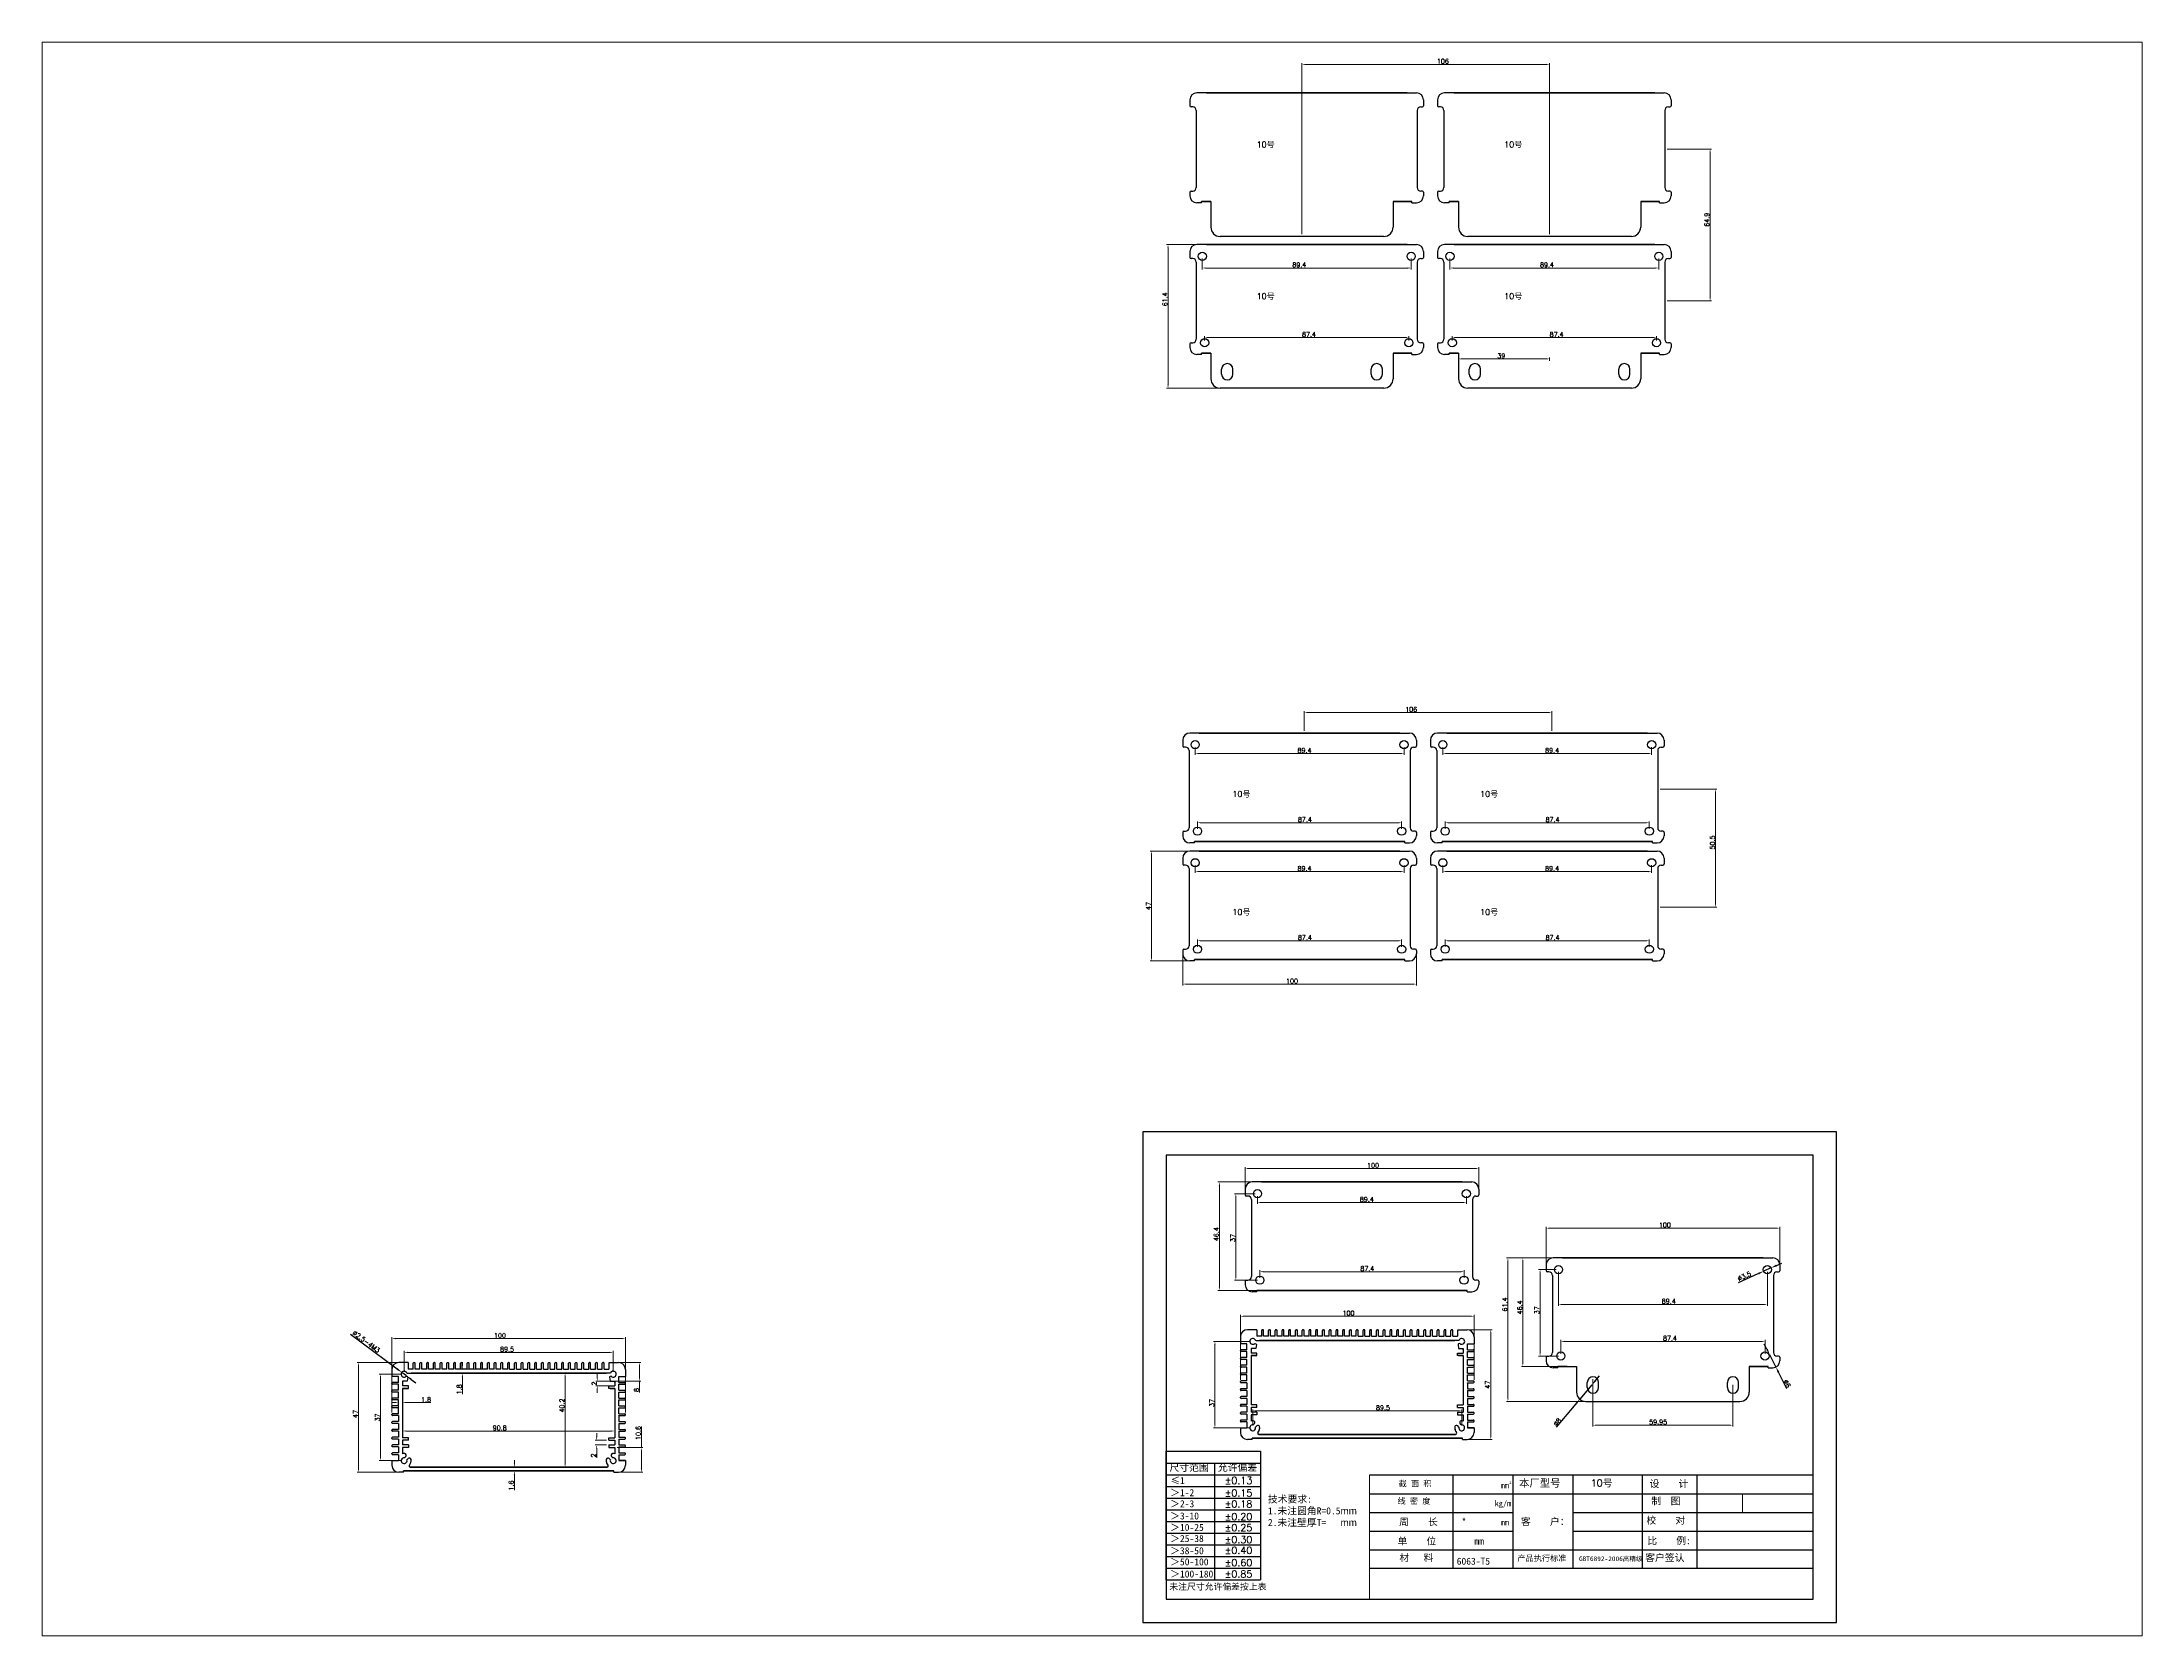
# Paper-space layout '布局1' of a CAD drawing. Header units: millimetres. Extents: x 26 to 231, y 20 to 176.
# The model-space entities are those that its viewports show. They can reach past a viewport. Long polylines and large blocks are cut down to what shows.
import ezdxf

# ---------------------------------------------------------------- set-up
doc = ezdxf.new("R2010")
doc.units = ezdxf.units.MM
doc.header["$PDMODE"] = 2
doc.header["$PDSIZE"] = 3
doc.styles.get("Standard").update_dxf_attribs({"font": 'txt.shx', "height": 2})
doc.dimstyles.new('ISO-25', dxfattribs={"dimtxt": 2, "dimasz": 2.5, "dimexe": 0, "dimexo": 0, "dimgap": 0, "dimtad": 1, "dimtxsty": 'Standard', "dimcen": 2.5, "dimclrd": 256, "dimclre": 256, "dimclrt": 256, "dimadec": 0, "dimazin": 0, "dimtfac": 1, "dimtmove": 0, "dimatfit": 3, "dimfxl": 0, "dimarcsym": 0})
doc.dimstyles.new('ISO-25$0', dxfattribs={"dimtxt": 3.5, "dimasz": 1.5, "dimexe": 0.6, "dimexo": 1, "dimgap": 0.3, "dimtad": 1, "dimdsep": 46, "dimtxsty": 'Standard', "dimcen": 0, "dimclrd": 256, "dimclre": 256, "dimclrt": 256, "dimaunit": 1, "dimadec": 0, "dimazin": 3, "dimtfac": 1, "dimtofl": 0, "dimtmove": 0, "dimatfit": 3, "dimfxl": 0, "dimlwd": 9, "dimlwe": 9, "dimarcsym": 0})

psp = doc.layouts.new('布局1')

msp = doc.modelspace()

# ---------------------------------------------------------------- texts
at = {"color": 3, "attachment_point": 1}
for s, insert, char_height, width in [('10{\\fSimSun|b0|i0|c134|p2;号}', (2888.8041, 1018.2268), 2.5, 40.296731), ('10{\\fSimSun|b0|i0|c134|p2;号}', (2994.8041, 1018.2268), 2.5, 40.296731), ('10{\\fSimSun|b0|i0|c134|p2;号}', (2888.8041, 953.3268), 2.5, 40.296731), ('10{\\fSimSun|b0|i0|c134|p2;号}', (2994.8041, 953.3268), 2.5, 40.296731), ('10{\\fSimSun|b0|i0|c134|p2;号}', (2878.4418, 740.2952), 2.5, 40.296731), ('10{\\fSimSun|b0|i0|c134|p2;号}', (2984.4418, 740.2952), 2.5, 40.296731), ('10{\\fSimSun|b0|i0|c134|p2;号}', (2878.4418, 689.7952), 2.5, 40.296731), ('10{\\fSimSun|b0|i0|c134|p2;号}', (2984.4418, 689.7952), 2.5, 40.296731), ('{\\fSimHei|b0|i0|c134|p2;\\C256;截 面 积}', (2949.6068, 445.2671), 2.5, 23.984113), ('{\\fSimSun|b0|i0|c134|p54;\\C256;本厂型号}', (3001.1688, 445.8337), 3.25, 22.202621), (' 10{\\fSimSun|b0|i0|c134|p2;号}', (3029.1585, 445.7249), 3, 21.196847), ('{\\fSimHei|b0|i0|c134|p2;\\C256;线 密 度}', (2949.1306, 437.7812), 2.5, 17.580537), ('{\\fSimSun|b0|i0|c134|p2;\\C0;材   料}', (2949.9315, 413.759), 3, 19.429036)]:
    msp.add_mtext(s, dxfattribs=dict(at, insert=insert, char_height=char_height, width=width))
at = {"attachment_point": 1}
for s, insert, char_height, width in [('\\fTxt|b0|i0|c134|p2;尺寸范围', (2851.5001, 452.3432), 3, 24.7434), ('\\fTxt|b0|i0|c134|p2;允许偏差', (2872.2251, 452.3432), 3, 24.7434), ('\\fTxt|b0|i0|c134|p2;＞1-2', (2851.79, 441.5985), 3, 25.1663), ('\\fTxt|b0|i0|c134|p2;≤1', (2851.9389, 446.8043), 3, 23.2304), ('%%p0.13', (2875.1546, 446.8043), 3, 20.9967), ('%%p0.15', (2875.1546, 441.4497), 3, 20.9967), ('{\\fSimSun|b0|i0|c134|p2;设    计}', (3057.0272, 445.395), 3, 17.2095), ('\\fTxt|b0|i0|c134|p2;＞2-3', (2851.79, 436.8389), 3, 25.1663), ('\\fTxt|b0|i0|c134|p2;＞3-10', (2851.79, 431.6331), 3, 25.1663), ('%%p0.18', (2875.1546, 436.6902), 3, 20.9967), ('{\\fSimSun|b0|i0|c134|p2;技术要求:\\P1.未注圆角R=0.5\\fArial|b0|i0|c0|p32;mm\\fSimSun|b0|i0|c134|p2;\\P2.未注壁厚T=   \\fArial|b0|i0|c0|p32;mm}', (2893.6367, 438.826), 3, 57.999557), ('{\\fSimSun|b0|i0|c134|p2;制  图}', (3057.7644, 438.0795), 3, 17.2095), ('\\fTxt|b0|i0|c134|p2;＞10-25', (2851.79, 426.7248), 3, 25.1663), ('%%p0.20', (2875.1546, 431.3356), 3, 20.9967), ('%%p0.25', (2875.1546, 426.576), 3, 20.9967), ('{\\fSimSun|b0|i0|c134|p2;校    对}', (3055.6867, 429.7654), 3, 17.2095), ('\\fTxt|b0|i0|c134|p2;＞25-38', (2851.79, 421.9652), 3, 25.1663), ('\\fTxt|b0|i0|c134|p2;＞38-50', (2851.79, 416.7594), 3, 25.1663), ('%%p0.30', (2875.1546, 421.519), 3, 20.9967), ('%%p0.40', (2875.1546, 416.9081), 3, 20.9967), ('\\fISOCP|b0|i0|c134|p2;客户签认', (3055.1275, 413.7869), 3, 17.2095), ('\\fTxt|b0|i0|c134|p2;＞50-100', (2851.79, 411.9998), 3, 25.1663), ('\\fTxt|b0|i0|c134|p2;＞100-180', (2851.79, 406.794), 3, 25.1663), ('%%p0.60', (2875.1546, 411.7023), 3, 20.9967), ('%%p0.85', (2875.1546, 406.794), 3, 20.9967), ('\\fTxt|b0|i0|c134|p2;未注尺寸允许偏差按上表', (2851.4432, 401.2325), 2.7, 63.428)]:
    msp.add_mtext(s, dxfattribs=dict(at, insert=insert, char_height=char_height, width=width))
at = {"lineweight": 70, "char_height": 2.5, "width": 113.5994, "attachment_point": 1}
for s, insert in [('{\\fSimSun|b0|i0|c134|p2;mm}', (2993.2331, 444.4369)), ('{\\fSimSun|b0|i0|c134|p2;kg/m}', (2990.701, 436.7896)), ('{\\fSimSun|b0|i0|c134|p2;mm}', (2993.2331, 428.6318)), ('{\\fSimSun|b0|i0|c134|p2;产品执行标准   \\H0.8x;GBT6892-2006高精级}', (3000.4376, 413.3202))]:
    msp.add_mtext(s, dxfattribs=dict(at, insert=insert))
at = {"lineweight": -3, "insert": (2996.9485, 445.0319), "char_height": 1.25, "width": 8.353972, "attachment_point": 1}
msp.add_mtext('{\\fSimSun|b0|i0|c134|p2;2}', dxfattribs=at)
at = {"char_height": 3, "attachment_point": 1}
for s, insert in [('{\\fSimSun|b0|i0|c134|p2;周    长     *}', (2949.7918, 429.1012)), ('{\\fSimSun|b0|i0|c134|p2; 客    户：     }', (2999.9595, 429.2345)), ('{\\fSimSun|b0|i0|c134|p2;单    位        mm}', (2949.1465, 420.8468)), ('{\\fSimSun|b0|i0|c134|p2;比    例:}', (3056.0422, 421.0453)), ('{\\fSimSun|b0|i0|c134|p2;6063-T5}', (2974.4677, 412.2676))]:
    msp.add_mtext(s, dxfattribs=dict(at, insert=insert))

# ---------------------------------------------------------------- blocks, each defined once
blk = doc.blocks.new('*D1')
at = {"lineweight": 9}
for p, q in [((2886.13, 504.83), (2870.37, 504.83)), ((2870.97, 503.33), (2870.97, 469.33)), ((2886.13, 467.83), (2870.37, 467.83))]:
    blk.add_line(p, q, dxfattribs=at)
for points in [[(2870.72, 503.33), (2871.22, 503.33), (2870.97, 504.83)], [(2870.72, 469.33), (2871.22, 469.33), (2870.97, 467.83)]]:
    blk.add_solid(points)
at = {"layer": 'Defpoints', "color": 0}
for p in [(2887.13, 504.83), (2870.97, 467.83), (2887.13, 467.83)]:
    blk.add_point(p, dxfattribs=at)
at = {"insert": (2869.65, 478.49), "char_height": 2, "attachment_point": 5, "rotation": 90}
blk.add_mtext('37', dxfattribs=at)
blk = doc.blocks.new('*D2')
at = {"lineweight": 9}
for p, q in [((2977.88, 509.83), (2989.65, 509.83)), ((2989.05, 508.33), (2989.05, 464.33)), ((2977.88, 462.83), (2989.65, 462.83))]:
    blk.add_line(p, q, dxfattribs=at)
for points in [[(2988.8, 508.33), (2989.3, 508.33), (2989.05, 509.83)], [(2988.8, 464.33), (2989.3, 464.33), (2989.05, 462.83)]]:
    blk.add_solid(points)
at = {"layer": 'Defpoints', "color": 0}
for p in [(2976.88, 509.83), (2976.88, 462.83), (2989.05, 462.83)]:
    blk.add_point(p, dxfattribs=at)
at = {"insert": (2987.71, 486.33), "char_height": 2, "attachment_point": 5, "rotation": 90}
blk.add_mtext('47', dxfattribs=at)
blk = doc.blocks.new('*D3')
at = {"lineweight": 9}
for p, q in [((2887.13, 468.83), (2887.13, 475.71)), ((2888.63, 475.11), (2975.13, 475.11)), ((2976.63, 468.83), (2976.63, 475.71))]:
    blk.add_line(p, q, dxfattribs=at)
for points in [[(2888.63, 475.36), (2888.63, 474.86), (2887.13, 475.11)], [(2975.13, 475.36), (2975.13, 474.86), (2976.63, 475.11)]]:
    blk.add_solid(points)
at = {"layer": 'Defpoints', "color": 0}
for p in [(2887.13, 467.83), (2976.63, 475.11), (2976.63, 467.83)]:
    blk.add_point(p, dxfattribs=at)
at = {"insert": (2942.89, 476.43), "char_height": 2, "attachment_point": 5}
blk.add_mtext('89.5', dxfattribs=at)
blk = doc.blocks.new('*D4')
at = {"lineweight": 9}
for p, q in [((2890.2, 532.03), (2890.2, 535.25)), ((2891.7, 534.65), (2976.1, 534.65)), ((2977.6, 532.03), (2977.6, 535.25))]:
    blk.add_line(p, q, dxfattribs=at)
for points in [[(2891.7, 534.9), (2891.7, 534.4), (2890.2, 534.65)], [(2976.1, 534.9), (2976.1, 534.4), (2977.6, 534.65)]]:
    blk.add_solid(points)
at = {"layer": 'Defpoints', "color": 0}
for p in [(2890.2, 531.03), (2977.6, 534.65), (2977.6, 531.03)]:
    blk.add_point(p, dxfattribs=at)
at = {"insert": (2936.19, 535.99), "char_height": 2, "attachment_point": 5}
blk.add_mtext('87.4', dxfattribs=at)
blk = doc.blocks.new('*D5')
at = {"lineweight": 9}
for p, q in [((2889.2, 567.03), (2889.2, 563.65)), ((2978.6, 567.03), (2978.6, 563.65)), ((2890.7, 564.25), (2977.1, 564.25))]:
    blk.add_line(p, q, dxfattribs=at)
for points in [[(2890.7, 564.5), (2890.7, 564), (2889.2, 564.25)], [(2977.1, 564.5), (2977.1, 564), (2978.6, 564.25)]]:
    blk.add_solid(points)
at = {"layer": 'Defpoints', "color": 0}
for p in [(2889.2, 568.03), (2978.6, 568.03), (2978.6, 564.25)]:
    blk.add_point(p, dxfattribs=at)
at = {"insert": (2936, 565.59), "char_height": 2, "attachment_point": 5}
blk.add_mtext('89.4', dxfattribs=at)
blk = doc.blocks.new('*D6')
at = {"lineweight": 9}
for p, q in [((2909.22, 766.13), (2909.22, 774.51)), ((2910.72, 773.91), (3013.72, 773.91)), ((3015.22, 766.13), (3015.22, 774.51))]:
    blk.add_line(p, q, dxfattribs=at)
for points in [[(2910.72, 774.16), (2910.72, 773.66), (2909.22, 773.91)], [(3013.72, 774.16), (3013.72, 773.66), (3015.22, 773.91)]]:
    blk.add_solid(points)
at = {"layer": 'Defpoints', "color": 0}
for p in [(3015.22, 773.91), (2909.22, 765.13), (3015.22, 765.13)]:
    blk.add_point(p, dxfattribs=at)
at = {"insert": (2954.97, 775.24), "char_height": 2, "attachment_point": 5}
blk.add_mtext('106', dxfattribs=at)
blk = doc.blocks.new('*D7')
at = {"lineweight": 9}
for p, q in [((2968.5, 759.13), (2968.5, 755.75)), ((2970, 756.35), (3056.4, 756.35)), ((3057.9, 759.13), (3057.9, 755.75))]:
    blk.add_line(p, q, dxfattribs=at)
for points in [[(2970, 756.6), (2970, 756.1), (2968.5, 756.35)], [(3056.4, 756.6), (3056.4, 756.1), (3057.9, 756.35)]]:
    blk.add_solid(points)
at = {"layer": 'Defpoints', "color": 0}
for p in [(2968.5, 760.13), (3057.9, 760.13), (3057.9, 756.35)]:
    blk.add_point(p, dxfattribs=at)
at = {"insert": (3015.3, 757.69), "char_height": 2, "attachment_point": 5}
blk.add_mtext('89.4', dxfattribs=at)
blk = doc.blocks.new('*D8')
at = {"lineweight": 9}
for p, q in [((2969.5, 724.13), (2969.5, 727.35)), ((2971, 726.75), (3055.4, 726.75)), ((3056.9, 724.13), (3056.9, 727.35))]:
    blk.add_line(p, q, dxfattribs=at)
for points in [[(2971, 727), (2971, 726.5), (2969.5, 726.75)], [(3055.4, 727), (3055.4, 726.5), (3056.9, 726.75)]]:
    blk.add_solid(points)
at = {"layer": 'Defpoints', "color": 0}
for p in [(2969.5, 723.13), (3056.9, 726.75), (3056.9, 723.13)]:
    blk.add_point(p, dxfattribs=at)
at = {"insert": (3015.49, 728.09), "char_height": 2, "attachment_point": 5}
blk.add_mtext('87.4', dxfattribs=at)
blk = doc.blocks.new('*D9')
at = {"lineweight": 9}
for p, q in [((2969.5, 673.63), (2969.5, 676.85)), ((2971, 676.25), (3055.4, 676.25)), ((3056.9, 673.63), (3056.9, 676.85))]:
    blk.add_line(p, q, dxfattribs=at)
for points in [[(2971, 676.5), (2971, 676), (2969.5, 676.25)], [(3055.4, 676.5), (3055.4, 676), (3056.9, 676.25)]]:
    blk.add_solid(points)
at = {"layer": 'Defpoints', "color": 0}
for p in [(3056.9, 676.25), (2969.5, 672.63), (3056.9, 672.63)]:
    blk.add_point(p, dxfattribs=at)
at = {"insert": (3015.49, 677.59), "char_height": 2, "attachment_point": 5}
blk.add_mtext('87.4', dxfattribs=at)
blk = doc.blocks.new('*D10')
at = {"lineweight": 9}
for p, q in [((2968.5, 708.63), (2968.5, 705.25)), ((2970, 705.85), (3056.4, 705.85)), ((3057.9, 708.63), (3057.9, 705.25))]:
    blk.add_line(p, q, dxfattribs=at)
for points in [[(2970, 706.1), (2970, 705.6), (2968.5, 705.85)], [(3056.4, 706.1), (3056.4, 705.6), (3057.9, 705.85)]]:
    blk.add_solid(points)
at = {"layer": 'Defpoints', "color": 0}
for p in [(2968.5, 709.63), (3057.9, 709.63), (3057.9, 705.85)]:
    blk.add_point(p, dxfattribs=at)
at = {"insert": (3015.3, 707.19), "char_height": 2, "attachment_point": 5}
blk.add_mtext('89.4', dxfattribs=at)
blk = doc.blocks.new('*D11')
at = {"lineweight": 9}
for p, q in [((2857.2, 670.38), (2857.2, 657.11)), ((2957.2, 670.38), (2957.2, 657.11)), ((2858.7, 657.71), (2955.7, 657.71))]:
    blk.add_line(p, q, dxfattribs=at)
for points in [[(2858.7, 657.96), (2858.7, 657.46), (2857.2, 657.71)], [(2955.7, 657.96), (2955.7, 657.46), (2957.2, 657.71)]]:
    blk.add_solid(points)
at = {"layer": 'Defpoints', "color": 0}
for p in [(2857.2, 671.38), (2957.2, 671.38), (2957.2, 657.71)]:
    blk.add_point(p, dxfattribs=at)
at = {"insert": (2903.96, 659.03), "char_height": 2, "attachment_point": 5}
blk.add_mtext('100', dxfattribs=at)
blk = doc.blocks.new('*D12')
at = {"lineweight": 9}
for p, q in [((2863.5, 724.13), (2863.5, 727.35)), ((2865, 726.75), (2949.4, 726.75)), ((2950.9, 724.13), (2950.9, 727.35))]:
    blk.add_line(p, q, dxfattribs=at)
for points in [[(2865, 727), (2865, 726.5), (2863.5, 726.75)], [(2949.4, 727), (2949.4, 726.5), (2950.9, 726.75)]]:
    blk.add_solid(points)
at = {"layer": 'Defpoints', "color": 0}
for p in [(2863.5, 723.13), (2950.9, 726.75), (2950.9, 723.13)]:
    blk.add_point(p, dxfattribs=at)
at = {"insert": (2909.49, 728.09), "char_height": 2, "attachment_point": 5}
blk.add_mtext('87.4', dxfattribs=at)
blk = doc.blocks.new('*D13')
at = {"lineweight": 9}
for p, q in [((2862.5, 759.13), (2862.5, 755.75)), ((2864, 756.35), (2950.4, 756.35)), ((2951.9, 759.13), (2951.9, 755.75))]:
    blk.add_line(p, q, dxfattribs=at)
for points in [[(2864, 756.6), (2864, 756.1), (2862.5, 756.35)], [(2950.4, 756.6), (2950.4, 756.1), (2951.9, 756.35)]]:
    blk.add_solid(points)
at = {"layer": 'Defpoints', "color": 0}
for p in [(2862.5, 760.13), (2951.9, 760.13), (2951.9, 756.35)]:
    blk.add_point(p, dxfattribs=at)
at = {"insert": (2909.3, 757.69), "char_height": 2, "attachment_point": 5}
blk.add_mtext('89.4', dxfattribs=at)
blk = doc.blocks.new('*D14')
at = {"lineweight": 9}
for p, q in [((2904.17, 714.63), (2843.24, 714.63)), ((2843.84, 669.13), (2843.84, 713.13)), ((2860.2, 667.63), (2843.24, 667.63))]:
    blk.add_line(p, q, dxfattribs=at)
for points in [[(2843.59, 713.13), (2844.09, 713.13), (2843.84, 714.63)], [(2843.59, 669.13), (2844.09, 669.13), (2843.84, 667.63)]]:
    blk.add_solid(points)
at = {"layer": 'Defpoints', "color": 0}
for p in [(2843.84, 714.63), (2905.17, 714.63), (2861.2, 667.63)]:
    blk.add_point(p, dxfattribs=at)
at = {"insert": (2842.5, 691.13), "char_height": 2, "attachment_point": 5, "rotation": 90}
blk.add_mtext('47', dxfattribs=at)
blk = doc.blocks.new('*D15')
at = {"lineweight": 9}
for p, q in [((2862.5, 708.63), (2862.5, 705.25)), ((2864, 705.85), (2950.4, 705.85)), ((2951.9, 708.63), (2951.9, 705.25))]:
    blk.add_line(p, q, dxfattribs=at)
for points in [[(2864, 706.1), (2864, 705.6), (2862.5, 705.85)], [(2950.4, 706.1), (2950.4, 705.6), (2951.9, 705.85)]]:
    blk.add_solid(points)
at = {"layer": 'Defpoints', "color": 0}
for p in [(2862.5, 709.63), (2951.9, 709.63), (2951.9, 705.85)]:
    blk.add_point(p, dxfattribs=at)
at = {"insert": (2909.3, 707.19), "char_height": 2, "attachment_point": 5}
blk.add_mtext('89.4', dxfattribs=at)
blk = doc.blocks.new('*D16')
at = {"lineweight": 9}
for p, q in [((2863.5, 673.63), (2863.5, 676.85)), ((2865, 676.25), (2949.4, 676.25)), ((2950.9, 673.63), (2950.9, 676.85))]:
    blk.add_line(p, q, dxfattribs=at)
for points in [[(2865, 676.5), (2865, 676), (2863.5, 676.25)], [(2949.4, 676.5), (2949.4, 676), (2950.9, 676.25)]]:
    blk.add_solid(points)
at = {"layer": 'Defpoints', "color": 0}
for p in [(2950.9, 676.25), (2863.5, 672.63), (2950.9, 672.63)]:
    blk.add_point(p, dxfattribs=at)
at = {"insert": (2909.49, 677.59), "char_height": 2, "attachment_point": 5}
blk.add_mtext('87.4', dxfattribs=at)
blk = doc.blocks.new('*D17')
at = {"lineweight": 9}
for p, q in [((3061.5, 741.13), (3085.87, 741.13)), ((3085.27, 739.63), (3085.27, 692.13)), ((3061.5, 690.63), (3085.87, 690.63))]:
    blk.add_line(p, q, dxfattribs=at)
for points in [[(3085.02, 739.63), (3085.52, 739.63), (3085.27, 741.13)], [(3085.02, 692.13), (3085.52, 692.13), (3085.27, 690.63)]]:
    blk.add_solid(points)
at = {"layer": 'Defpoints', "color": 0}
for p in [(3060.5, 741.13), (3060.5, 690.63), (3085.27, 690.63)]:
    blk.add_point(p, dxfattribs=at)
at = {"insert": (3083.95, 718.3), "char_height": 2, "attachment_point": 5, "rotation": 90}
blk.add_mtext('50.5', dxfattribs=at)
blk = doc.blocks.new('*D18')
at = {"lineweight": 9}
for p, q in [((2971.55, 968.13), (2971.55, 963.52)), ((2973.05, 964.12), (3059.45, 964.12)), ((3060.95, 968.13), (3060.95, 963.52))]:
    blk.add_line(p, q, dxfattribs=at)
for points in [[(2973.05, 964.37), (2973.05, 963.87), (2971.55, 964.12)], [(3059.45, 964.37), (3059.45, 963.87), (3060.95, 964.12)]]:
    blk.add_solid(points)
at = {"layer": 'Defpoints', "color": 0}
for p in [(2971.55, 969.13), (3060.95, 969.13), (3060.95, 964.12)]:
    blk.add_point(p, dxfattribs=at)
at = {"insert": (3013.12, 965.46), "char_height": 2, "attachment_point": 5}
blk.add_mtext('89.4', dxfattribs=at)
blk = doc.blocks.new('*D19')
at = {"lineweight": 9}
for p, q in [((2972.55, 933.13), (2972.55, 934.98)), ((3059.95, 933.13), (3059.95, 934.98)), ((2974.05, 934.38), (3058.45, 934.38))]:
    blk.add_line(p, q, dxfattribs=at)
for points in [[(2974.05, 934.63), (2974.05, 934.13), (2972.55, 934.38)], [(3058.45, 934.63), (3058.45, 934.13), (3059.95, 934.38)]]:
    blk.add_solid(points)
at = {"layer": 'Defpoints', "color": 0}
for p in [(2972.55, 932.13), (3059.95, 934.38), (3059.95, 932.13)]:
    blk.add_point(p, dxfattribs=at)
at = {"insert": (3017.24, 935.73), "char_height": 2, "attachment_point": 5}
blk.add_mtext('87.4', dxfattribs=at)
blk = doc.blocks.new('*D20')
at = {"lineweight": 9}
for p, q in [((2907.23, 974.13), (2850.29, 974.13)), ((2850.89, 972.63), (2850.89, 914.23)), ((2907.23, 912.73), (2850.29, 912.73))]:
    blk.add_line(p, q, dxfattribs=at)
for points in [[(2850.64, 972.63), (2851.14, 972.63), (2850.89, 974.13)], [(2850.64, 914.23), (2851.14, 914.23), (2850.89, 912.73)]]:
    blk.add_solid(points)
at = {"layer": 'Defpoints', "color": 0}
for p in [(2908.23, 974.13), (2850.89, 912.73), (2908.23, 912.73)]:
    blk.add_point(p, dxfattribs=at)
at = {"insert": (2849.55, 950.74), "char_height": 2, "attachment_point": 5, "rotation": 90}
blk.add_mtext('61.4', dxfattribs=at)
blk = doc.blocks.new('*D21')
at = {"lineweight": 9}
for p, q in [((2908.23, 978.63), (2908.23, 1051.84)), ((3014.23, 978.63), (3014.23, 1051.84)), ((2909.73, 1051.24), (3012.73, 1051.24))]:
    blk.add_line(p, q, dxfattribs=at)
for points in [[(2909.73, 1051.49), (2909.73, 1050.99), (2908.23, 1051.24)], [(3012.73, 1051.49), (3012.73, 1050.99), (3014.23, 1051.24)]]:
    blk.add_solid(points)
at = {"layer": 'Defpoints', "color": 0}
for p in [(3014.23, 1051.24), (2908.23, 977.63), (3014.23, 977.63)]:
    blk.add_point(p, dxfattribs=at)
at = {"insert": (2968.53, 1052.56), "char_height": 2, "attachment_point": 5}
blk.add_mtext('106', dxfattribs=at)
blk = doc.blocks.new('*D22')
at = {"lineweight": 9}
for p, q in [((2865.55, 968.13), (2865.55, 963.52)), ((2867.05, 964.12), (2953.45, 964.12)), ((2954.95, 968.13), (2954.95, 963.52))]:
    blk.add_line(p, q, dxfattribs=at)
for points in [[(2867.05, 964.37), (2867.05, 963.87), (2865.55, 964.12)], [(2953.45, 964.37), (2953.45, 963.87), (2954.95, 964.12)]]:
    blk.add_solid(points)
at = {"layer": 'Defpoints', "color": 0}
for p in [(2865.55, 969.13), (2954.95, 969.13), (2954.95, 964.12)]:
    blk.add_point(p, dxfattribs=at)
at = {"insert": (2907.12, 965.46), "char_height": 2, "attachment_point": 5}
blk.add_mtext('89.4', dxfattribs=at)
blk = doc.blocks.new('*D23')
at = {"lineweight": 9}
for p, q in [((2866.55, 933.13), (2866.55, 934.98)), ((2953.95, 933.13), (2953.95, 934.98)), ((2868.05, 934.38), (2952.45, 934.38))]:
    blk.add_line(p, q, dxfattribs=at)
for points in [[(2868.05, 934.63), (2868.05, 934.13), (2866.55, 934.38)], [(2952.45, 934.63), (2952.45, 934.13), (2953.95, 934.38)]]:
    blk.add_solid(points)
at = {"layer": 'Defpoints', "color": 0}
for p in [(2866.55, 932.13), (2953.95, 934.38), (2953.95, 932.13)]:
    blk.add_point(p, dxfattribs=at)
at = {"insert": (2911.24, 935.73), "char_height": 2, "attachment_point": 5}
blk.add_mtext('87.4', dxfattribs=at)
blk = doc.blocks.new('*D24')
at = {"lineweight": 9}
for p, q in [((3064.55, 1015.03), (3083.52, 1015.03)), ((3082.92, 1013.53), (3082.92, 951.63)), ((3064.55, 950.13), (3083.52, 950.13))]:
    blk.add_line(p, q, dxfattribs=at)
for points in [[(3082.67, 1013.53), (3083.17, 1013.53), (3082.92, 1015.03)], [(3082.67, 951.63), (3083.17, 951.63), (3082.92, 950.13)]]:
    blk.add_solid(points)
at = {"layer": 'Defpoints', "color": 0}
for p in [(3063.55, 1015.03), (3063.55, 950.13), (3082.92, 950.13)]:
    blk.add_point(p, dxfattribs=at)
at = {"insert": (3081.58, 984.8), "char_height": 2, "attachment_point": 5, "rotation": 90}
blk.add_mtext('64.9', dxfattribs=at)
blk = doc.blocks.new('*D25')
at = {"lineweight": 9}
for p, q in [((2975.23, 926.73), (2975.23, 924.63)), ((2976.73, 925.23), (3012.73, 925.23)), ((3014.23, 924.36), (3014.23, 925.83))]:
    blk.add_line(p, q, dxfattribs=at)
for points in [[(2976.73, 925.48), (2976.73, 924.98), (2975.23, 925.23)], [(3012.73, 925.48), (3012.73, 924.98), (3014.23, 925.23)]]:
    blk.add_solid(points)
at = {"layer": 'Defpoints', "color": 0}
for p in [(2975.23, 927.73), (3014.23, 925.23), (3014.23, 923.36)]:
    blk.add_point(p, dxfattribs=at)
at = {"insert": (2993.53, 926.56), "char_height": 2, "attachment_point": 5}
blk.add_mtext('39', dxfattribs=at)
blk = doc.blocks.new('*D26')
at = {"lineweight": -2}
for p, q in [((3095.11, 530.02), (3103.55, 533.81)), ((3109.03, 536.26), (3105.83, 534.83)), ((3111.31, 537.28), (3113.59, 538.31))]:
    blk.add_line(p, q, dxfattribs=at)
for points in [[(3103.38, 534.19), (3103.72, 533.43), (3105.83, 534.83)], [(3111.14, 537.66), (3111.48, 536.9), (3109.03, 536.26)]]:
    blk.add_solid(points)
at = {"layer": 'Defpoints', "color": 0}
for p in [(3105.83, 534.83), (3109.03, 536.26)]:
    blk.add_point(p, dxfattribs=at)
at = {"insert": (3097.7, 532.51), "char_height": 2, "attachment_point": 5, "rotation": 24.14508}
blk.add_mtext('∅3,5', dxfattribs=at)
blk = doc.blocks.new('*D27')
at = {"lineweight": 9}
for p, q in [((2883.9, 569.78), (2883.9, 579.4)), ((2885.4, 578.8), (2982.4, 578.8)), ((2983.9, 569.78), (2983.9, 579.4))]:
    blk.add_line(p, q, dxfattribs=at)
for points in [[(2885.4, 579.05), (2885.4, 578.55), (2883.9, 578.8)], [(2982.4, 579.05), (2982.4, 578.55), (2983.9, 578.8)]]:
    blk.add_solid(points)
at = {"layer": 'Defpoints', "color": 0}
for p in [(2983.9, 578.8), (2883.9, 568.78), (2983.9, 568.78)]:
    blk.add_point(p, dxfattribs=at)
at = {"insert": (2938.66, 580.12), "char_height": 2, "attachment_point": 5}
blk.add_mtext('100', dxfattribs=at)
blk = doc.blocks.new('*D28')
at = {"lineweight": 9}
for p, q in [((2900.24, 573.03), (2872.27, 573.03)), ((2872.87, 571.53), (2872.87, 528.13)), ((2900.57, 526.63), (2872.27, 526.63))]:
    blk.add_line(p, q, dxfattribs=at)
for points in [[(2872.62, 571.53), (2873.12, 571.53), (2872.87, 573.03)], [(2872.62, 528.13), (2873.12, 528.13), (2872.87, 526.63)]]:
    blk.add_solid(points)
at = {"layer": 'Defpoints', "color": 0}
for p in [(2901.24, 573.03), (2872.87, 526.63), (2901.57, 526.63)]:
    blk.add_point(p, dxfattribs=at)
at = {"insert": (2871.53, 550.68), "char_height": 2, "attachment_point": 5, "rotation": 90}
blk.add_mtext('46.4', dxfattribs=at)
blk = doc.blocks.new('*D29')
at = {"lineweight": 9}
for p, q in [((2888.2, 568.03), (2879.32, 568.03)), ((2879.92, 532.53), (2879.92, 566.53)), ((2889.2, 531.03), (2879.32, 531.03))]:
    blk.add_line(p, q, dxfattribs=at)
for points in [[(2879.67, 566.53), (2880.17, 566.53), (2879.92, 568.03)], [(2879.67, 532.53), (2880.17, 532.53), (2879.92, 531.03)]]:
    blk.add_solid(points)
at = {"layer": 'Defpoints', "color": 0}
for p in [(2879.92, 568.03), (2889.2, 568.03), (2890.2, 531.03)]:
    blk.add_point(p, dxfattribs=at)
at = {"insert": (2878.6, 549.06), "char_height": 2, "attachment_point": 5, "rotation": 90}
blk.add_mtext('37', dxfattribs=at)
blk = doc.blocks.new('*D30')
at = {"lineweight": 9}
for p, q in [((3012.73, 537.3), (3012.73, 553.87)), ((3014.23, 553.27), (3111.23, 553.27)), ((3112.73, 537.3), (3112.73, 553.87))]:
    blk.add_line(p, q, dxfattribs=at)
for points in [[(3014.23, 553.52), (3014.23, 553.02), (3012.73, 553.27)], [(3111.23, 553.52), (3111.23, 553.02), (3112.73, 553.27)]]:
    blk.add_solid(points)
at = {"layer": 'Defpoints', "color": 0}
for p in [(3112.73, 553.27), (3012.73, 536.3), (3112.73, 536.3)]:
    blk.add_point(p, dxfattribs=at)
at = {"insert": (3063.55, 554.59), "char_height": 2, "attachment_point": 5}
blk.add_mtext('100', dxfattribs=at)
blk = doc.blocks.new('*D31')
at = {"lineweight": 9}
for p, q in [((3017.03, 535.55), (3009.54, 535.55)), ((3010.14, 534.05), (3010.14, 500.05)), ((3018.03, 498.55), (3009.54, 498.55))]:
    blk.add_line(p, q, dxfattribs=at)
for points in [[(3009.89, 534.05), (3010.39, 534.05), (3010.14, 535.55)], [(3009.89, 500.05), (3010.39, 500.05), (3010.14, 498.55)]]:
    blk.add_solid(points)
at = {"layer": 'Defpoints', "color": 0}
for p in [(3018.03, 535.55), (3010.14, 498.55), (3019.03, 498.55)]:
    blk.add_point(p, dxfattribs=at)
at = {"insert": (3008.82, 518.15), "char_height": 2, "attachment_point": 5, "rotation": 90}
blk.add_mtext('37', dxfattribs=at)
blk = doc.blocks.new('*D32')
at = {"lineweight": 9}
for p, q in [((3025.59, 540.55), (3002.17, 540.55)), ((3002.77, 539.05), (3002.77, 495.65)), ((3020.71, 494.15), (3002.17, 494.15))]:
    blk.add_line(p, q, dxfattribs=at)
for points in [[(3002.52, 539.05), (3003.02, 539.05), (3002.77, 540.55)], [(3002.52, 495.65), (3003.02, 495.65), (3002.77, 494.15)]]:
    blk.add_solid(points)
at = {"layer": 'Defpoints', "color": 0}
for p in [(3026.59, 540.55), (3002.77, 494.15), (3021.71, 494.15)]:
    blk.add_point(p, dxfattribs=at)
at = {"insert": (3001.43, 519.38), "char_height": 2, "attachment_point": 5, "rotation": 90}
blk.add_mtext('46.4', dxfattribs=at)
blk = doc.blocks.new('*D33')
at = {"lineweight": 9}
for p, q in [((3046.22, 540.55), (2995.79, 540.55)), ((2996.39, 480.65), (2996.39, 539.05)), ((3046.22, 479.15), (2995.79, 479.15))]:
    blk.add_line(p, q, dxfattribs=at)
for points in [[(2996.14, 539.05), (2996.64, 539.05), (2996.39, 540.55)], [(2996.14, 480.65), (2996.64, 480.65), (2996.39, 479.15)]]:
    blk.add_solid(points)
at = {"layer": 'Defpoints', "color": 0}
for p in [(2996.39, 540.55), (3047.22, 540.55), (3047.22, 479.15)]:
    blk.add_point(p, dxfattribs=at)
at = {"insert": (2995.04, 520.6), "char_height": 2, "attachment_point": 5, "rotation": 90}
blk.add_mtext('61.4', dxfattribs=at)
blk = doc.blocks.new('*D34')
at = {"lineweight": 9}
for p, q in [((3019.03, 499.55), (3019.03, 505.43)), ((3020.53, 504.83), (3104.93, 504.83)), ((3106.43, 499.55), (3106.43, 505.43))]:
    blk.add_line(p, q, dxfattribs=at)
for points in [[(3020.53, 505.08), (3020.53, 504.58), (3019.03, 504.83)], [(3104.93, 505.08), (3104.93, 504.58), (3106.43, 504.83)]]:
    blk.add_solid(points)
at = {"layer": 'Defpoints', "color": 0}
for p in [(3106.43, 504.83), (3019.03, 498.55), (3106.43, 498.55)]:
    blk.add_point(p, dxfattribs=at)
at = {"insert": (3065.75, 506.17), "char_height": 2, "attachment_point": 5}
blk.add_mtext('87.4', dxfattribs=at)
blk = doc.blocks.new('*D35')
at = {"lineweight": 9}
for p, q in [((3018.03, 534.55), (3018.03, 520.05)), ((3107.43, 534.55), (3107.43, 520.05)), ((3019.53, 520.65), (3105.93, 520.65))]:
    blk.add_line(p, q, dxfattribs=at)
for points in [[(3019.53, 520.9), (3019.53, 520.4), (3018.03, 520.65)], [(3105.93, 520.9), (3105.93, 520.4), (3107.43, 520.65)]]:
    blk.add_solid(points)
at = {"layer": 'Defpoints', "color": 0}
for p in [(3018.03, 535.55), (3107.43, 535.55), (3107.43, 520.65)]:
    blk.add_point(p, dxfattribs=at)
at = {"insert": (3065.24, 521.99), "char_height": 2, "attachment_point": 5}
blk.add_mtext('89.4', dxfattribs=at)
blk = doc.blocks.new('*D36')
at = {"lineweight": 9}
for p, q in [((3032.76, 488.65), (3032.76, 468.37)), ((3092.71, 486.25), (3092.71, 468.37)), ((3034.26, 468.97), (3091.21, 468.97))]:
    blk.add_line(p, q, dxfattribs=at)
for points in [[(3034.26, 469.22), (3034.26, 468.72), (3032.76, 468.97)], [(3091.21, 469.22), (3091.21, 468.72), (3092.71, 468.97)]]:
    blk.add_solid(points)
at = {"layer": 'Defpoints', "color": 0}
for p in [(3032.76, 489.65), (3092.71, 487.25), (3092.71, 468.97)]:
    blk.add_point(p, dxfattribs=at)
at = {"insert": (3060.69, 470.3), "char_height": 2, "attachment_point": 5}
blk.add_mtext('59.95', dxfattribs=at)
blk = doc.blocks.new('*D37')
at = {"lineweight": -2}
for p, q in [((3032.33, 486.21), (3027.19, 480.08)), ((3033.93, 488.13), (3035.54, 490.04)), ((3017.18, 468.14), (3025.58, 478.17))]:
    blk.add_line(p, q, dxfattribs=at)
for points in [[(3033.61, 488.4), (3034.25, 487.86), (3032.33, 486.21)], [(3025.26, 478.43), (3025.9, 477.9), (3027.19, 480.08)]]:
    blk.add_solid(points)
at = {"layer": 'Defpoints', "color": 0}
for p in [(3032.33, 486.21), (3027.19, 480.08)]:
    blk.add_point(p, dxfattribs=at)
at = {"insert": (3017.56, 470.27), "char_height": 2, "attachment_point": 5, "rotation": 50.02396}
blk.add_mtext('∅8', dxfattribs=at)
blk = doc.blocks.new('*D38')
at = {"lineweight": -2}
for p, q in [((3107.27, 501.46), (3106.14, 503.7)), ((3108.39, 499.23), (3111.08, 493.86)), ((3115.73, 484.59), (3112.2, 491.63))]:
    blk.add_line(p, q, dxfattribs=at)
for points in [[(3107.64, 501.65), (3106.89, 501.28), (3108.39, 499.23)], [(3112.57, 491.82), (3111.82, 491.44), (3111.08, 493.86)]]:
    blk.add_solid(points)
at = {"layer": 'Defpoints', "color": 0}
for p in [(3108.39, 499.23), (3111.08, 493.86)]:
    blk.add_point(p, dxfattribs=at)
at = {"insert": (3115.85, 486.75), "char_height": 2, "attachment_point": 5, "rotation": 296.63842}
blk.add_mtext('∅6', dxfattribs=at)
blk = doc.blocks.new('*D39')
at = {"lineweight": 9}
for p, q in [((2881.88, 488.4), (2881.88, 516.19)), ((2883.38, 515.59), (2980.38, 515.59)), ((2981.88, 488.4), (2981.88, 516.19))]:
    blk.add_line(p, q, dxfattribs=at)
for points in [[(2883.38, 515.84), (2883.38, 515.34), (2881.88, 515.59)], [(2980.38, 515.84), (2980.38, 515.34), (2981.88, 515.59)]]:
    blk.add_solid(points)
at = {"layer": 'Defpoints', "color": 0}
for p in [(2981.88, 515.59), (2881.88, 487.4), (2981.88, 487.4)]:
    blk.add_point(p, dxfattribs=at)
at = {"insert": (2928.14, 516.91), "char_height": 2, "attachment_point": 5}
blk.add_mtext('100', dxfattribs=at)
blk = doc.blocks.new('*D44')
at = {"lineweight": 9}
for p, q in [((2522.9, 490.8), (2513.2, 490.8)), ((2513.8, 489.3), (2513.8, 455.3)), ((2522.9, 453.8), (2513.2, 453.8))]:
    blk.add_line(p, q, dxfattribs=at)
for points in [[(2513.55, 489.3), (2514.05, 489.3), (2513.8, 490.8)], [(2513.55, 455.3), (2514.05, 455.3), (2513.8, 453.8)]]:
    blk.add_solid(points)
at = {"layer": 'Defpoints', "color": 0}
for p in [(2523.9, 490.8), (2513.8, 453.8), (2523.9, 453.8)]:
    blk.add_point(p, dxfattribs=at)
at = {"insert": (2512.48, 472.3), "char_height": 2, "attachment_point": 5, "rotation": 90}
blk.add_mtext('37', dxfattribs=at)
blk = doc.blocks.new('*D47')
at = {"lineweight": 9}
for p, q in [((2518.65, 474.37), (2518.65, 506.61)), ((2520.15, 506.01), (2617.15, 506.01)), ((2618.65, 474.37), (2618.65, 506.61))]:
    blk.add_line(p, q, dxfattribs=at)
for points in [[(2520.15, 506.26), (2520.15, 505.76), (2518.65, 506.01)], [(2617.15, 506.26), (2617.15, 505.76), (2618.65, 506.01)]]:
    blk.add_solid(points)
at = {"layer": 'Defpoints', "color": 0}
for p in [(2618.65, 506.01), (2518.65, 473.37), (2618.65, 473.37)]:
    blk.add_point(p, dxfattribs=at)
at = {"insert": (2564.91, 507.33), "char_height": 2, "attachment_point": 5}
blk.add_mtext('100', dxfattribs=at)
blk = doc.blocks.new('*D48')
at = {"lineweight": 9}
for p, q in [((2522.65, 495.8), (2503.77, 495.8)), ((2504.37, 494.3), (2504.37, 450.3)), ((2521.65, 448.8), (2503.77, 448.8))]:
    blk.add_line(p, q, dxfattribs=at)
for points in [[(2504.12, 494.3), (2504.62, 494.3), (2504.37, 495.8)], [(2504.12, 450.3), (2504.62, 450.3), (2504.37, 448.8)]]:
    blk.add_solid(points)
at = {"layer": 'Defpoints', "color": 0}
for p in [(2523.65, 495.8), (2504.37, 448.8), (2522.65, 448.8)]:
    blk.add_point(p, dxfattribs=at)
at = {"insert": (2503.03, 473.77), "char_height": 2, "attachment_point": 5, "rotation": 90}
blk.add_mtext('47', dxfattribs=at)
blk = doc.blocks.new('*D49')
at = {"lineweight": 9}
for p, q in [((2523.9, 491.8), (2523.9, 500.73)), ((2525.4, 500.13), (2611.9, 500.13)), ((2613.4, 491.8), (2613.4, 500.73))]:
    blk.add_line(p, q, dxfattribs=at)
for points in [[(2525.4, 500.38), (2525.4, 499.88), (2523.9, 500.13)], [(2611.9, 500.38), (2611.9, 499.88), (2613.4, 500.13)]]:
    blk.add_solid(points)
at = {"layer": 'Defpoints', "color": 0}
for p in [(2613.4, 500.13), (2523.9, 490.8), (2613.4, 490.8)]:
    blk.add_point(p, dxfattribs=at)
at = {"insert": (2567.99, 501.45), "char_height": 2, "attachment_point": 5}
blk.add_mtext('89.5', dxfattribs=at)
blk = doc.blocks.new('*D50')
at = {"lineweight": 9}
for p, q in [((2613.05, 487.8), (2605.97, 487.8)), ((2613.05, 485.8), (2605.97, 485.8)), ((2606.57, 489.3), (2606.57, 490.8)), ((2606.57, 484.3), (2606.57, 482.8))]:
    blk.add_line(p, q, dxfattribs=at)
for points in [[(2606.32, 489.3), (2606.82, 489.3), (2606.57, 487.8)], [(2606.32, 484.3), (2606.82, 484.3), (2606.57, 485.8)]]:
    blk.add_solid(points)
at = {"layer": 'Defpoints', "color": 0}
for p in [(2606.57, 485.8), (2614.05, 487.8), (2614.05, 485.8)]:
    blk.add_point(p, dxfattribs=at)
at = {"insert": (2605.25, 486.8), "char_height": 2, "attachment_point": 5, "rotation": 90}
blk.add_mtext('2', dxfattribs=at)
blk = doc.blocks.new('*D51')
at = {"lineweight": 9}
for p, q in [((2625.46, 459.4), (2625.46, 468.44)), ((2615.05, 459.4), (2626.06, 459.4)), ((2625.46, 450.3), (2625.46, 457.9)), ((2615.65, 448.8), (2626.06, 448.8))]:
    blk.add_line(p, q, dxfattribs=at)
for points in [[(2625.21, 457.9), (2625.71, 457.9), (2625.46, 459.4)], [(2625.21, 450.3), (2625.71, 450.3), (2625.46, 448.8)]]:
    blk.add_solid(points)
at = {"layer": 'Defpoints', "color": 0}
for p in [(2614.05, 459.4), (2625.46, 459.4), (2614.65, 448.8)]:
    blk.add_point(p, dxfattribs=at)
at = {"insert": (2624.14, 465.62), "char_height": 2, "attachment_point": 5, "rotation": 90}
blk.add_mtext('10.6', dxfattribs=at)
blk = doc.blocks.new('*D52')
at = {"lineweight": 9}
for p, q in [((2559.83, 451), (2571.68, 451)), ((2571.08, 452.5), (2571.08, 454)), ((2559.83, 449.4), (2571.68, 449.4)), ((2571.08, 447.9), (2571.08, 441.17))]:
    blk.add_line(p, q, dxfattribs=at)
for points in [[(2570.83, 452.5), (2571.33, 452.5), (2571.08, 451)], [(2570.83, 447.9), (2571.33, 447.9), (2571.08, 449.4)]]:
    blk.add_solid(points)
at = {"layer": 'Defpoints', "color": 0}
for p in [(2558.83, 451), (2558.83, 449.4), (2571.08, 449.4)]:
    blk.add_point(p, dxfattribs=at)
at = {"insert": (2569.76, 443.15), "char_height": 2, "attachment_point": 5, "rotation": 90}
blk.add_mtext('1.6', dxfattribs=at)
blk = doc.blocks.new('*D53')
at = {"lineweight": -2}
for p, q in [((2500.9, 507.92), (2520.89, 493.04)), ((2524.9, 490.06), (2522.89, 491.55)), ((2526.91, 488.57), (2528.91, 487.07))]:
    blk.add_line(p, q, dxfattribs=at)
for points in [[(2521.14, 493.38), (2520.64, 492.71), (2522.89, 491.55)], [(2527.15, 488.9), (2526.66, 488.23), (2524.9, 490.06)]]:
    blk.add_solid(points)
at = {"layer": 'Defpoints', "color": 0}
for p in [(2522.89, 491.55), (2524.9, 490.06)]:
    blk.add_point(p, dxfattribs=at)
at = {"insert": (2507.54, 504.49), "char_height": 2, "attachment_point": 5, "rotation": 323.33511}
blk.add_mtext('∅2,5-4M3', dxfattribs=at)
blk = doc.blocks.new('*D54')
at = {"lineweight": 9}
for p, q in [((2568.88, 491.2), (2593.4, 491.2)), ((2592.8, 489.7), (2592.8, 452.5)), ((2566.76, 451), (2593.4, 451))]:
    blk.add_line(p, q, dxfattribs=at)
for points in [[(2592.55, 489.7), (2593.05, 489.7), (2592.8, 491.2)], [(2592.55, 452.5), (2593.05, 452.5), (2592.8, 451)]]:
    blk.add_solid(points)
at = {"layer": 'Defpoints', "color": 0}
for p in [(2567.88, 491.2), (2565.76, 451), (2592.8, 451)]:
    blk.add_point(p, dxfattribs=at)
at = {"insert": (2591.46, 477.37), "char_height": 2, "attachment_point": 5, "rotation": 90}
blk.add_mtext('40.2', dxfattribs=at)
blk = doc.blocks.new('*D55')
at = {"lineweight": 9}
for p, q in [((2523.25, 473.15), (2523.25, 465.88)), ((2614.05, 473.15), (2614.05, 465.88)), ((2524.75, 466.48), (2612.55, 466.48))]:
    blk.add_line(p, q, dxfattribs=at)
for points in [[(2524.75, 466.73), (2524.75, 466.23), (2523.25, 466.48)], [(2612.55, 466.73), (2612.55, 466.23), (2614.05, 466.48)]]:
    blk.add_solid(points)
at = {"layer": 'Defpoints', "color": 0}
for p in [(2523.25, 474.15), (2614.05, 474.15), (2614.05, 466.48)]:
    blk.add_point(p, dxfattribs=at)
at = {"insert": (2564.83, 467.8), "char_height": 2, "attachment_point": 5}
blk.add_mtext('90.8', dxfattribs=at)
blk = doc.blocks.new('*D56')
at = {"lineweight": 9}
for p, q in [((2610.55, 462.5), (2605.73, 462.5)), ((2610.55, 460.5), (2605.73, 460.5)), ((2606.33, 464), (2606.33, 465.5)), ((2606.33, 459), (2606.33, 455.01))]:
    blk.add_line(p, q, dxfattribs=at)
for points in [[(2606.08, 464), (2606.58, 464), (2606.33, 462.5)], [(2606.08, 459), (2606.58, 459), (2606.33, 460.5)]]:
    blk.add_solid(points)
at = {"layer": 'Defpoints', "color": 0}
for p in [(2606.33, 462.5), (2611.55, 462.5), (2611.55, 460.5)]:
    blk.add_point(p, dxfattribs=at)
at = {"insert": (2605.01, 456), "char_height": 2, "attachment_point": 5, "rotation": 90}
blk.add_mtext('2', dxfattribs=at)
blk = doc.blocks.new('*D57')
at = {"lineweight": 9}
for p, q in [((2614.65, 495.8), (2625.28, 495.8)), ((2614.05, 487.8), (2625.28, 487.8)), ((2624.68, 494.3), (2624.68, 489.3)), ((2624.68, 487.8), (2624.68, 483.02))]:
    blk.add_line(p, q, dxfattribs=at)
for points in [[(2624.43, 494.3), (2624.93, 494.3), (2624.68, 495.8)], [(2624.43, 489.3), (2624.93, 489.3), (2624.68, 487.8)]]:
    blk.add_solid(points)
at = {"layer": 'Defpoints', "color": 0}
for p in [(2613.65, 495.8), (2613.05, 487.8), (2624.68, 487.8)]:
    blk.add_point(p, dxfattribs=at)
at = {"insert": (2623.36, 484.01), "char_height": 2, "attachment_point": 5, "rotation": 90}
blk.add_mtext('8', dxfattribs=at)
blk = doc.blocks.new('*D58')
at = {"lineweight": 9}
for p, q in [((2519.95, 478.64), (2518.45, 478.64)), ((2521.45, 476.15), (2521.45, 479.24)), ((2523.25, 476.15), (2523.25, 479.24)), ((2524.75, 478.64), (2535.28, 478.64))]:
    blk.add_line(p, q, dxfattribs=at)
for points in [[(2519.95, 478.89), (2519.95, 478.39), (2521.45, 478.64)], [(2524.75, 478.89), (2524.75, 478.39), (2523.25, 478.64)]]:
    blk.add_solid(points)
at = {"layer": 'Defpoints', "color": 0}
for p in [(2523.25, 478.64), (2521.45, 475.15), (2523.25, 475.15)]:
    blk.add_point(p, dxfattribs=at)
at = {"insert": (2533.3, 479.96), "char_height": 2, "attachment_point": 5}
blk.add_mtext('1.8', dxfattribs=at)
blk = doc.blocks.new('*D59')
at = {"lineweight": 9}
for p, q in [((2548.82, 494.5), (2548.82, 496)), ((2557.53, 493), (2548.22, 493)), ((2557.8, 491.2), (2548.22, 491.2)), ((2548.82, 489.7), (2548.82, 482.31))]:
    blk.add_line(p, q, dxfattribs=at)
for points in [[(2548.57, 494.5), (2549.07, 494.5), (2548.82, 493)], [(2548.57, 489.7), (2549.07, 489.7), (2548.82, 491.2)]]:
    blk.add_solid(points)
at = {"layer": 'Defpoints', "color": 0}
for p in [(2548.82, 491.2), (2558.53, 493), (2558.8, 491.2)]:
    blk.add_point(p, dxfattribs=at)
at = {"insert": (2547.5, 484.3), "char_height": 2, "attachment_point": 5, "rotation": 90}
blk.add_mtext('1.8', dxfattribs=at)

# ---------------------------------------------------------------- dimensions: what is measured, and where the dimension line sits
for base, p1, p2, picture, middle in [((3014.2293, 1051.2415), (2908.2293, 977.634), (3014.2293, 977.634), '*D21', (2968.5317, 1051.2415)), ((2954.9543, 964.1201), (2865.5543, 969.134), (2954.9543, 969.134), '*D22', (2907.1176, 964.1201)), ((3060.9543, 964.1201), (2971.5543, 969.134), (3060.9543, 969.134), '*D18', (3013.1176, 964.1201)), ((2953.9543, 934.3849), (2866.5543, 932.134), (2953.9543, 932.134), '*D23', (2911.2371, 934.3849)), ((3059.9543, 934.3849), (2972.5543, 932.134), (3059.9543, 932.134), '*D19', (3017.2371, 934.3849)), ((3014.2293, 925.2341), (2975.2293, 927.734), (3014.2293, 923.3604), '*D25', (2993.5303, 925.2341)), ((3015.2249, 773.9146), (2909.2249, 765.131), (3015.2249, 765.131), '*D6', (2954.9741, 773.9146)), ((2951.8999, 756.3457), (2862.4999, 760.131), (2951.8999, 760.131), '*D13', (2909.303, 756.3457)), ((3057.8999, 756.3457), (2968.4999, 760.131), (3057.8999, 760.131), '*D7', (3015.303, 756.3457)), ((2950.8999, 726.7485), (2863.4999, 723.131), (2950.8999, 723.131), '*D12', (2909.487, 726.7485)), ((3056.8999, 726.7485), (2969.4999, 723.131), (3056.8999, 723.131), '*D8', (3015.487, 726.7485)), ((2951.8999, 705.8457), (2862.4999, 709.631), (2951.8999, 709.631), '*D15', (2909.303, 705.8457)), ((3057.8999, 705.8457), (2968.4999, 709.631), (3057.8999, 709.631), '*D10', (3015.303, 705.8457)), ((2950.8999, 676.2485), (2863.4999, 672.631), (2950.8999, 672.631), '*D16', (2909.487, 676.2485)), ((3056.8999, 676.2485), (2969.4999, 672.631), (3056.8999, 672.631), '*D9', (3015.487, 676.2485)), ((2957.1999, 657.7125), (2857.1999, 671.381), (2957.1999, 671.381), '*D11', (2903.9633, 657.7125)), ((2983.9006, 578.8011), (2883.9006, 568.7814), (2983.9006, 568.7814), '*D27', (2938.6578, 578.8011)), ((2978.6006, 564.2461), (2889.2006, 568.0314), (2978.6006, 568.0314), '*D5', (2936.0037, 564.2461)), ((3112.7311, 553.2701), (3012.7311, 536.2963), (3112.7311, 536.2963), '*D30', (3063.5501, 553.2701)), ((2977.6006, 534.649), (2890.2006, 531.0314), (2977.6006, 531.0314), '*D4', (2936.1877, 534.649)), ((3107.4311, 520.6499), (3018.0311, 535.5463), (3107.4311, 535.5463), '*D35', (3065.2363, 520.6499)), ((2981.8756, 515.5918), (2881.8756, 487.4013), (2981.8756, 487.4013), '*D39', (2928.1362, 515.5918)), ((2618.6477, 506.0064), (2518.6477, 473.3747), (2618.6477, 473.3747), '*D47', (2564.9082, 506.0064)), ((3106.4311, 504.8263), (3019.0311, 498.5463), (3106.4311, 498.5463), '*D34', (3065.7527, 504.8263)), ((2613.3977, 500.1283), (2523.8977, 490.8047), (2613.3977, 490.8047), '*D49', (2567.9924, 500.1283)), ((3092.7058, 468.974), (3032.7563, 489.6468), (3092.7058, 487.2468), '*D36', (3060.6884, 468.974)), ((2523.2477, 478.6399), (2521.4477, 475.1472), (2523.2477, 475.1472), '*D58', (2533.2967, 478.6399)), ((2976.6256, 475.1135), (2887.1256, 467.8313), (2976.6256, 467.8313), '*D3', (2942.8889, 475.1135)), ((2614.0477, 466.4752), (2523.2477, 474.1547), (2614.0477, 474.1547), '*D55', (2564.8322, 466.4752))]:
    dim = msp.add_linear_dim(base=base, p1=p1, p2=p2, dimstyle='ISO-25$0')
    dim.commit()
    dim.dimension.update_dxf_attribs({"geometry": picture, "text_midpoint": middle, "dimtype": 160})
for base, p1, p2, picture, middle in [((3082.9246, 950.134), (3063.5543, 1015.034), (3063.5543, 950.134), '*D24', (3082.9246, 984.7982)), ((2850.89, 912.734), (2908.2293, 974.134), (2908.2293, 912.734), '*D20', (2850.89, 950.7431)), ((3085.2721, 690.631), (3060.4999, 741.131), (3060.4999, 690.631), '*D17', (3085.2721, 718.2955)), ((2843.84, 714.631), (2861.1999, 667.631), (2905.1749, 714.631), '*D14', (2843.84, 691.1289)), ((2872.8704, 526.6314), (2901.2406, 573.0314), (2901.5658, 526.6314), '*D28', (2872.8704, 550.6846)), ((2879.9238, 568.0314), (2890.2006, 531.0314), (2889.2006, 568.0314), '*D29', (2879.9238, 549.0647)), ((2996.3877, 540.5463), (3047.2215, 479.1463), (3047.2215, 540.5463), '*D33', (2996.3877, 520.6045)), ((3002.7726, 494.1463), (3026.5933, 540.5463), (3021.7061, 494.1463), '*D32', (3002.7726, 519.3776)), ((3010.1398, 498.5463), (3018.0311, 535.5463), (3019.0311, 498.5463), '*D31', (3010.1398, 518.1507)), ((2870.9664, 467.8313), (2887.1256, 504.8313), (2887.1256, 467.8313), '*D1', (2870.9664, 478.492)), ((2504.3681, 448.8047), (2523.6477, 495.8047), (2522.6477, 448.8047), '*D48', (2504.3681, 473.7705)), ((2548.8177, 491.2047), (2558.5327, 493.0047), (2558.8035, 491.2047), '*D59', (2548.8177, 484.3014)), ((2624.6837, 487.8047), (2613.6477, 495.8047), (2613.0477, 487.8047), '*D57', (2624.6837, 484.0053)), ((2513.8036, 453.8047), (2523.8977, 490.8047), (2523.8977, 453.8047), '*D44', (2513.8036, 472.3047)), ((2592.8035, 451.0047), (2567.8799, 491.2047), (2565.759, 451.0047), '*D54', (2592.8035, 477.3695)), ((2606.5719, 485.8047), (2614.0477, 487.8047), (2614.0477, 485.8047), '*D50', (2606.5719, 486.8047)), ((2625.4608, 459.4047), (2614.6477, 448.8047), (2614.0477, 459.4047), '*D51', (2625.4608, 465.6159)), ((2606.3319, 462.5047), (2611.5477, 460.5047), (2611.5477, 462.5047), '*D56', (2606.3319, 455.9993)), ((2571.0845, 449.4047), (2558.8336, 451.0047), (2558.8336, 449.4047), '*D52', (2571.0845, 443.1528))]:
    dim = msp.add_linear_dim(base=base, p1=p1, p2=p2, angle=90, dimstyle='ISO-25$0')
    dim.commit()
    dim.dimension.update_dxf_attribs({"geometry": picture, "text_midpoint": middle, "dimtype": 160})
dim = msp.add_diameter_dim_2p(p1=(3109.028, 536.2621), p2=(3105.8342, 534.8305), dimstyle='ISO-25')
dim.commit()
dim.dimension.update_dxf_attribs({"geometry": '*D26', "text_midpoint": (3097.6964, 532.5098)})
dim = msp.add_diameter_dim_2p(p1=(2524.9003, 490.0583), p2=(2522.895, 491.5511), text='<>-4M3', dimstyle='ISO-25')
dim.commit()
dim.dimension.update_dxf_attribs({"geometry": '*D53', "text_midpoint": (2506.8203, 503.5175), "dimtype": 163})
at = {"color": 3}
dim = msp.add_linear_dim(base=(2989.0495, 462.8313), p1=(2976.8756, 509.8313), p2=(2976.8756, 462.8313), angle=90, dimstyle='ISO-25$0', override={"dimtxt": 5, "dimdec": 3, "dimtdec": 3, "dimtmove": 1}, dxfattribs=at)
dim.commit()
dim.dimension.update_dxf_attribs({"geometry": '*D2', "text_midpoint": (2987.7115, 486.3313)})
for p1, p2, picture, middle in [((3108.386, 499.2279), (3111.0762, 493.8647), '*D38', (3114.8881, 486.2651)), ((3032.326, 486.2115), (3027.1862, 480.081), '*D37', (3018.3813, 469.5788))]:
    dim = msp.add_diameter_dim_2p(p1=p1, p2=p2, dimstyle='ISO-25')
    dim.commit()
    dim.dimension.update_dxf_attribs({"geometry": picture, "text_midpoint": middle, "dimtype": 163})

# ---------------------------------------------------------------- linework, layer by layer
for p, q in [((2860.2543, 1036.034), (2860.2543, 1033.534)), ((2953.2043, 1039.034), (2863.2543, 1039.034)), ((2867.3043, 1039.034), (2957.2543, 1039.034)), ((2953.2543, 1039.034), (2957.2543, 1039.034)), ((2953.2543, 1039.034), (2957.2543, 1039.034)), ((2960.2543, 1036.034), (2960.2543, 1033.534)), ((2960.2543, 1036.034), (2960.2543, 1033.534)), ((2960.2543, 1036.034), (2960.2543, 1033.534)), ((2966.2543, 1036.034), (2966.2543, 1033.534)), ((3059.2043, 1039.034), (2969.2543, 1039.034)), ((2973.3043, 1039.034), (3063.2543, 1039.034)), ((3059.2543, 1039.034), (3063.2543, 1039.034)), ((3059.2543, 1039.034), (3063.2543, 1039.034)), ((3066.2543, 1036.034), (3066.2543, 1033.534)), ((3066.2543, 1036.034), (3066.2543, 1033.534)), ((3066.2543, 1036.034), (3066.2543, 1033.534)), ((2861.4543, 1033.034), (2860.7543, 1033.034)), ((2862.9543, 1031.534), (2862.9543, 998.534)), ((2957.5543, 1031.534), (2957.5543, 998.534)), ((2959.0543, 1033.034), (2959.7543, 1033.034)), ((2967.4543, 1033.034), (2966.7543, 1033.034)), ((2968.9543, 1031.534), (2968.9543, 998.534)), ((3063.5543, 1031.534), (3063.5543, 998.534)), ((3065.0543, 1033.034), (3065.7543, 1033.034)), ((2862.9543, 1002.924), (2862.9543, 1000.379)), ((2957.5543, 1002.924), (2957.5543, 1000.379)), ((2968.9543, 1002.924), (2968.9543, 1000.379)), ((3063.5543, 1002.924), (3063.5543, 1000.379)), ((2860.2543, 996.534), (2860.2543, 995.034)), ((2860.7543, 997.034), (2861.4543, 997.034)), ((2865.2543, 992.034), (2863.2543, 992.034)), ((2865.2543, 992.034), (2865.2543, 992.634)), ((2865.2543, 992.634), (2869.2293, 992.634)), ((2865.2543, 992.634), (2869.2293, 992.634)), ((2869.2293, 992.634), (2865.2543, 992.634)), ((2869.2293, 992.634), (2865.2543, 992.634)), ((2869.2293, 992.634), (2869.2293, 981.634)), ((2955.2543, 992.634), (2947.2293, 992.634)), ((2955.2543, 992.634), (2947.2293, 992.634)), ((2947.2293, 992.634), (2947.2293, 981.634)), ((2947.2293, 992.634), (2955.2543, 992.634)), ((2947.2293, 992.634), (2955.2543, 992.634)), ((2955.2543, 992.034), (2955.2543, 992.634)), ((2955.2543, 992.034), (2955.2543, 992.634)), ((2955.2543, 992.034), (2955.2543, 992.634)), ((2955.2543, 992.034), (2957.2543, 992.034)), ((2955.2543, 992.034), (2957.2543, 992.034)), ((2955.2543, 992.034), (2957.2543, 992.034)), ((2959.7543, 997.034), (2959.0543, 997.034)), ((2960.2543, 996.534), (2960.2543, 995.034)), ((2960.2543, 996.534), (2960.2543, 995.034)), ((2960.2543, 996.534), (2960.2543, 995.034)), ((2966.2543, 996.534), (2966.2543, 995.034)), ((2966.7543, 997.034), (2967.4543, 997.034)), ((2971.2543, 992.034), (2969.2543, 992.034)), ((2975.2293, 992.634), (2971.2543, 992.634)), ((2975.2293, 992.634), (2971.2543, 992.634)), ((2971.2543, 992.634), (2975.2293, 992.634)), ((2971.2543, 992.634), (2975.2293, 992.634)), ((2971.2543, 992.034), (2971.2543, 992.634)), ((2975.2293, 992.634), (2975.2293, 981.634)), ((3053.2293, 992.634), (3061.2543, 992.634)), ((3053.2293, 992.634), (3061.2543, 992.634)), ((3053.2293, 992.634), (3053.2293, 981.634)), ((3061.2543, 992.634), (3053.2293, 992.634)), ((3061.2543, 992.634), (3053.2293, 992.634)), ((3061.2543, 992.034), (3061.2543, 992.634)), ((3061.2543, 992.034), (3061.2543, 992.634)), ((3061.2543, 992.034), (3061.2543, 992.634)), ((3061.2543, 992.034), (3063.2543, 992.034)), ((3061.2543, 992.034), (3063.2543, 992.034)), ((3061.2543, 992.034), (3063.2543, 992.034)), ((3065.7543, 997.034), (3065.0543, 997.034)), ((3066.2543, 996.534), (3066.2543, 995.034)), ((3066.2543, 996.534), (3066.2543, 995.034)), ((3066.2543, 996.534), (3066.2543, 995.034)), ((2860.2543, 971.134), (2860.2543, 968.634)), ((2953.2043, 974.134), (2863.2543, 974.134)), ((2867.3043, 974.134), (2957.2543, 974.134)), ((2943.2293, 977.634), (2873.2293, 977.634)), ((2953.2543, 974.134), (2957.2543, 974.134)), ((2953.2543, 974.134), (2957.2543, 974.134)), ((2960.2543, 971.134), (2960.2543, 968.634)), ((2960.2543, 971.134), (2960.2543, 968.634)), ((2960.2543, 971.134), (2960.2543, 968.634)), ((2966.2543, 971.134), (2966.2543, 968.634)), ((3059.2043, 974.134), (2969.2543, 974.134)), ((2973.3043, 974.134), (3063.2543, 974.134)), ((3049.2293, 977.634), (2979.2293, 977.634)), ((3059.2543, 974.134), (3063.2543, 974.134)), ((3059.2543, 974.134), (3063.2543, 974.134)), ((3066.2543, 971.134), (3066.2543, 968.634)), ((3066.2543, 971.134), (3066.2543, 968.634)), ((3066.2543, 971.134), (3066.2543, 968.634)), ((2861.4543, 968.134), (2860.7543, 968.134)), ((2862.9543, 966.634), (2862.9543, 933.634)), ((2957.5543, 966.634), (2957.5543, 933.634)), ((2959.0543, 968.134), (2959.7543, 968.134)), ((2967.4543, 968.134), (2966.7543, 968.134)), ((2968.9543, 966.634), (2968.9543, 933.634)), ((3063.5543, 966.634), (3063.5543, 933.634)), ((3065.0543, 968.134), (3065.7543, 968.134)), ((2862.9543, 938.024), (2862.9543, 935.479)), ((2957.5543, 938.024), (2957.5543, 935.479)), ((2968.9543, 938.024), (2968.9543, 935.479)), ((3063.5543, 938.024), (3063.5543, 935.479)), ((2860.2543, 931.634), (2860.2543, 930.134)), ((2860.7543, 932.134), (2861.4543, 932.134)), ((2865.2543, 927.134), (2863.2543, 927.134)), ((2865.2543, 927.134), (2865.2543, 927.734)), ((2865.2543, 927.734), (2869.2293, 927.734)), ((2865.2543, 927.734), (2869.2293, 927.734)), ((2869.2293, 927.734), (2865.2543, 927.734)), ((2869.2293, 927.734), (2865.2543, 927.734)), ((2869.2293, 927.734), (2869.2293, 916.734)), ((2955.2543, 927.734), (2947.2293, 927.734)), ((2955.2543, 927.734), (2947.2293, 927.734)), ((2947.2293, 927.734), (2947.2293, 916.734)), ((2947.2293, 927.734), (2955.2543, 927.734)), ((2947.2293, 927.734), (2955.2543, 927.734)), ((2955.2543, 927.134), (2955.2543, 927.734)), ((2955.2543, 927.134), (2955.2543, 927.734)), ((2955.2543, 927.134), (2955.2543, 927.734)), ((2955.2543, 927.134), (2957.2543, 927.134)), ((2955.2543, 927.134), (2957.2543, 927.134)), ((2955.2543, 927.134), (2957.2543, 927.134)), ((2959.7543, 932.134), (2959.0543, 932.134)), ((2960.2543, 931.634), (2960.2543, 930.134)), ((2960.2543, 931.634), (2960.2543, 930.134)), ((2960.2543, 931.634), (2960.2543, 930.134)), ((2966.2543, 931.634), (2966.2543, 930.134)), ((2966.7543, 932.134), (2967.4543, 932.134)), ((2971.2543, 927.134), (2969.2543, 927.134)), ((2971.2543, 927.134), (2971.2543, 927.734)), ((2971.2543, 927.734), (2975.2293, 927.734)), ((2971.2543, 927.734), (2975.2293, 927.734)), ((2975.2293, 927.734), (2971.2543, 927.734)), ((2975.2293, 927.734), (2971.2543, 927.734)), ((2975.2293, 927.734), (2975.2293, 916.734)), ((3061.2543, 927.734), (3053.2293, 927.734)), ((3061.2543, 927.734), (3053.2293, 927.734)), ((3053.2293, 927.734), (3053.2293, 916.734)), ((3053.2293, 927.734), (3061.2543, 927.734)), ((3053.2293, 927.734), (3061.2543, 927.734)), ((3061.2543, 927.134), (3061.2543, 927.734)), ((3061.2543, 927.134), (3061.2543, 927.734)), ((3061.2543, 927.134), (3061.2543, 927.734)), ((3061.2543, 927.134), (3063.2543, 927.134)), ((3061.2543, 927.134), (3063.2543, 927.134)), ((3061.2543, 927.134), (3063.2543, 927.134)), ((3065.7543, 932.134), (3065.0543, 932.134)), ((3066.2543, 931.634), (3066.2543, 930.134)), ((3066.2543, 931.634), (3066.2543, 930.134)), ((3066.2543, 931.634), (3066.2543, 930.134)), ((2873.829, 918.6345), (2873.829, 920.8345)), ((2878.629, 918.6345), (2878.629, 920.8345)), ((2937.829, 918.6345), (2937.829, 920.8345)), ((2942.629, 918.6345), (2942.629, 920.8345)), ((2979.829, 918.6345), (2979.829, 920.8345)), ((2984.629, 918.6345), (2984.629, 920.8345)), ((3043.829, 918.6345), (3043.829, 920.8345)), ((3048.629, 918.6345), (3048.629, 920.8345)), ((2943.2293, 912.734), (2873.2293, 912.734)), ((3049.2293, 912.734), (2979.2293, 912.734)), ((2950.1499, 765.131), (2860.1999, 765.131)), ((2864.2499, 765.131), (2954.1999, 765.131)), ((2950.1999, 765.131), (2954.1999, 765.131)), ((2950.1999, 765.131), (2954.1999, 765.131)), ((3056.1499, 765.131), (2966.1999, 765.131)), ((2970.2499, 765.131), (3060.1999, 765.131)), ((3056.1999, 765.131), (3060.1999, 765.131)), ((3056.1999, 765.131), (3060.1999, 765.131)), ((2857.1999, 762.131), (2857.1999, 759.631)), ((2858.3999, 759.131), (2857.6999, 759.131)), ((2859.8999, 757.631), (2859.8999, 724.631)), ((2954.4999, 757.631), (2954.4999, 724.631)), ((2955.9999, 759.131), (2956.6999, 759.131)), ((2957.1999, 762.131), (2957.1999, 759.631)), ((2957.1999, 762.131), (2957.1999, 759.631)), ((2957.1999, 762.131), (2957.1999, 759.631)), ((2963.1999, 762.131), (2963.1999, 759.631)), ((2964.3999, 759.131), (2963.6999, 759.131)), ((2965.8999, 757.631), (2965.8999, 724.631)), ((3060.4999, 757.631), (3060.4999, 724.631)), ((3061.9999, 759.131), (3062.6999, 759.131)), ((3063.1999, 762.131), (3063.1999, 759.631)), ((3063.1999, 762.131), (3063.1999, 759.631)), ((3063.1999, 762.131), (3063.1999, 759.631)), ((2859.8999, 729.021), (2859.8999, 726.476)), ((2954.4999, 729.021), (2954.4999, 726.476)), ((2965.8999, 729.021), (2965.8999, 726.476)), ((3060.4999, 729.021), (3060.4999, 726.476)), ((2857.1999, 722.631), (2857.1999, 721.131)), ((2857.6999, 723.131), (2858.3999, 723.131)), ((2956.6999, 723.131), (2955.9999, 723.131)), ((2957.1999, 722.631), (2957.1999, 721.131)), ((2957.1999, 722.631), (2957.1999, 721.131)), ((2957.1999, 722.631), (2957.1999, 721.131)), ((2963.1999, 722.631), (2963.1999, 721.131)), ((2963.6999, 723.131), (2964.3999, 723.131)), ((3062.6999, 723.131), (3061.9999, 723.131)), ((3063.1999, 722.631), (3063.1999, 721.131)), ((3063.1999, 722.631), (3063.1999, 721.131)), ((3063.1999, 722.631), (3063.1999, 721.131)), ((2857.1999, 711.631), (2857.1999, 709.131)), ((2862.1999, 718.131), (2860.1999, 718.131)), ((2950.1499, 714.631), (2860.1999, 714.631)), ((2862.1999, 718.131), (2862.1999, 718.731)), ((2952.1999, 718.731), (2862.1999, 718.731)), ((2862.1999, 718.731), (2952.1999, 718.731)), ((2862.1999, 718.731), (2952.1999, 718.731)), ((2952.1999, 718.731), (2862.1999, 718.731)), ((2864.2499, 714.631), (2954.1999, 714.631)), ((2950.1999, 714.631), (2954.1999, 714.631)), ((2950.1999, 714.631), (2954.1999, 714.631)), ((2952.1999, 718.131), (2952.1999, 718.731)), ((2952.1999, 718.131), (2952.1999, 718.731)), ((2952.1999, 718.131), (2952.1999, 718.731)), ((2952.1999, 718.131), (2954.1999, 718.131)), ((2952.1999, 718.131), (2954.1999, 718.131)), ((2952.1999, 718.131), (2954.1999, 718.131)), ((2957.1999, 711.631), (2957.1999, 709.131)), ((2957.1999, 711.631), (2957.1999, 709.131)), ((2957.1999, 711.631), (2957.1999, 709.131)), ((2963.1999, 711.631), (2963.1999, 709.131)), ((2968.1999, 718.131), (2966.1999, 718.131)), ((3056.1499, 714.631), (2966.1999, 714.631)), ((3058.1999, 718.731), (2968.1999, 718.731)), ((2968.1999, 718.731), (3058.1999, 718.731)), ((2968.1999, 718.731), (3058.1999, 718.731)), ((3058.1999, 718.731), (2968.1999, 718.731)), ((2968.1999, 718.131), (2968.1999, 718.731)), ((2970.2499, 714.631), (3060.1999, 714.631)), ((3056.1999, 714.631), (3060.1999, 714.631)), ((3056.1999, 714.631), (3060.1999, 714.631)), ((3058.1999, 718.131), (3058.1999, 718.731)), ((3058.1999, 718.131), (3058.1999, 718.731)), ((3058.1999, 718.131), (3058.1999, 718.731)), ((3058.1999, 718.131), (3060.1999, 718.131)), ((3058.1999, 718.131), (3060.1999, 718.131)), ((3058.1999, 718.131), (3060.1999, 718.131)), ((3063.1999, 711.631), (3063.1999, 709.131)), ((3063.1999, 711.631), (3063.1999, 709.131)), ((3063.1999, 711.631), (3063.1999, 709.131)), ((2858.3999, 708.631), (2857.6999, 708.631)), ((2859.8999, 707.131), (2859.8999, 674.131)), ((2954.4999, 707.131), (2954.4999, 674.131)), ((2955.9999, 708.631), (2956.6999, 708.631)), ((2964.3999, 708.631), (2963.6999, 708.631)), ((2965.8999, 707.131), (2965.8999, 674.131)), ((3060.4999, 707.131), (3060.4999, 674.131)), ((3061.9999, 708.631), (3062.6999, 708.631)), ((2859.8999, 678.521), (2859.8999, 675.976)), ((2954.4999, 678.521), (2954.4999, 675.976)), ((2965.8999, 678.521), (2965.8999, 675.976)), ((3060.4999, 678.521), (3060.4999, 675.976)), ((2857.1999, 672.131), (2857.1999, 670.631)), ((2857.6999, 672.631), (2858.3999, 672.631)), ((2862.1999, 667.631), (2860.1999, 667.631)), ((2862.1999, 667.631), (2862.1999, 668.231)), ((2952.1999, 668.231), (2862.1999, 668.231)), ((2862.1999, 668.231), (2952.1999, 668.231)), ((2862.1999, 668.231), (2952.1999, 668.231)), ((2952.1999, 668.231), (2862.1999, 668.231)), ((2952.1999, 667.631), (2952.1999, 668.231)), ((2952.1999, 667.631), (2952.1999, 668.231)), ((2952.1999, 667.631), (2952.1999, 668.231)), ((2952.1999, 667.631), (2954.1999, 667.631)), ((2952.1999, 667.631), (2954.1999, 667.631)), ((2952.1999, 667.631), (2954.1999, 667.631)), ((2956.6999, 672.631), (2955.9999, 672.631)), ((2957.1999, 672.131), (2957.1999, 670.631)), ((2957.1999, 672.131), (2957.1999, 670.631)), ((2957.1999, 672.131), (2957.1999, 670.631)), ((2963.1999, 672.131), (2963.1999, 670.631)), ((2963.6999, 672.631), (2964.3999, 672.631)), ((2968.1999, 667.631), (2966.1999, 667.631)), ((3058.1999, 668.231), (2968.1999, 668.231)), ((2968.1999, 668.231), (3058.1999, 668.231)), ((2968.1999, 668.231), (3058.1999, 668.231)), ((3058.1999, 668.231), (2968.1999, 668.231)), ((2968.1999, 667.631), (2968.1999, 668.231)), ((3058.1999, 667.631), (3058.1999, 668.231)), ((3058.1999, 667.631), (3058.1999, 668.231)), ((3058.1999, 667.631), (3058.1999, 668.231)), ((3058.1999, 667.631), (3060.1999, 667.631)), ((3058.1999, 667.631), (3060.1999, 667.631)), ((3058.1999, 667.631), (3060.1999, 667.631)), ((3062.6999, 672.631), (3061.9999, 672.631)), ((3063.1999, 672.131), (3063.1999, 670.631)), ((3063.1999, 672.131), (3063.1999, 670.631)), ((3063.1999, 672.131), (3063.1999, 670.631)), ((2883.9006, 570.0314), (2883.9006, 567.5314)), ((2885.1006, 567.0314), (2884.4006, 567.0314)), ((2976.8506, 573.0314), (2886.9006, 573.0314)), ((2890.9506, 573.0314), (2980.9006, 573.0314)), ((2976.9006, 573.0314), (2980.9006, 573.0314)), ((2976.9006, 573.0314), (2980.9006, 573.0314)), ((2982.7006, 567.0314), (2983.4006, 567.0314)), ((2983.9006, 570.0314), (2983.9006, 567.5314)), ((2983.9006, 570.0314), (2983.9006, 567.5314)), ((2983.9006, 570.0314), (2983.9006, 567.5314)), ((2886.6006, 565.5314), (2886.6006, 532.5314)), ((2981.2006, 565.5314), (2981.2006, 532.5314)), ((3105.6811, 540.5463), (3015.7311, 540.5463)), ((3019.7811, 540.5463), (3109.7311, 540.5463)), ((3105.7311, 540.5463), (3109.7311, 540.5463)), ((3105.7311, 540.5463), (3109.7311, 540.5463)), ((2883.9006, 530.5314), (2883.9006, 529.0314)), ((2884.4006, 531.0314), (2885.1006, 531.0314)), ((2886.6006, 536.9214), (2886.6006, 534.3764)), ((2981.2006, 536.9214), (2981.2006, 534.3764)), ((2983.4006, 531.0314), (2982.7006, 531.0314)), ((2983.9006, 530.5314), (2983.9006, 529.0314)), ((2983.9006, 530.5314), (2983.9006, 529.0314)), ((2983.9006, 530.5314), (2983.9006, 529.0314)), ((3012.7311, 537.5463), (3012.7311, 535.0463)), ((3013.9311, 534.5463), (3013.2311, 534.5463)), ((3015.4311, 533.0463), (3015.4311, 500.0463)), ((3110.0311, 533.0463), (3110.0311, 500.0463)), ((3110.0311, 533.0463), (3110.0311, 500.0463)), ((3111.5311, 534.5463), (3112.2311, 534.5463)), ((3111.5311, 534.5463), (3112.2311, 534.5463)), ((3112.7311, 537.5463), (3112.7311, 535.0463)), ((3112.7311, 537.5463), (3112.7311, 535.0463)), ((3112.7311, 537.5463), (3112.7311, 535.0463)), ((3112.7311, 537.5463), (3112.7311, 535.0463)), ((2888.9006, 526.0314), (2886.9006, 526.0314)), ((2978.9006, 526.6314), (2888.9006, 526.6314)), ((2888.9006, 526.6314), (2978.9006, 526.6314)), ((2888.9006, 526.6314), (2978.9006, 526.6314)), ((2978.9006, 526.6314), (2888.9006, 526.6314)), ((2888.9006, 526.0314), (2888.9006, 526.6314)), ((2978.9006, 526.0314), (2978.9006, 526.6314)), ((2978.9006, 526.0314), (2978.9006, 526.6314)), ((2978.9006, 526.0314), (2978.9006, 526.6314)), ((2978.9006, 526.0314), (2980.9006, 526.0314)), ((2978.9006, 526.0314), (2980.9006, 526.0314)), ((2978.9006, 526.0314), (2980.9006, 526.0314)), ((3015.4311, 504.4363), (3015.4311, 501.8913)), ((3110.0311, 504.4363), (3110.0311, 501.8913)), ((3110.0311, 504.4363), (3110.0311, 501.8913)), ((2525.6477, 495.8047), (2521.6477, 495.8047)), ((2525.6977, 495.8047), (2525.6977, 493.0047)), ((2527.7877, 493.0047), (2527.7877, 495.5047)), ((2528.0877, 495.8047), (2528.2877, 495.8047)), ((2528.5877, 493.0047), (2528.5877, 495.5047)), ((2530.6777, 493.0047), (2530.6777, 495.5047)), ((2530.9777, 495.8047), (2531.1777, 495.8047)), ((2531.4777, 493.0047), (2531.4777, 495.5047)), ((2533.5677, 493.0047), (2533.5677, 495.5047)), ((2533.8677, 495.8047), (2534.0677, 495.8047)), ((2534.3677, 493.0047), (2534.3677, 495.5047)), ((2536.4577, 493.0047), (2536.4577, 495.5047)), ((2536.7577, 495.8047), (2536.9577, 495.8047)), ((2537.2577, 493.0047), (2537.2577, 495.5047)), ((2539.3477, 493.0047), (2539.3477, 495.5047)), ((2539.6477, 495.8047), (2539.8477, 495.8047)), ((2540.1477, 493.0047), (2540.1477, 495.5047)), ((2542.2377, 493.0047), (2542.2377, 495.5047)), ((2542.5377, 495.8047), (2542.7377, 495.8047)), ((2543.0377, 493.0047), (2543.0377, 495.5047)), ((2545.1277, 493.0047), (2545.1277, 495.5047)), ((2545.4277, 495.8047), (2545.6277, 495.8047)), ((2545.9277, 493.0047), (2545.9277, 495.5047)), ((2548.0177, 493.0047), (2548.0177, 495.5047)), ((2548.3177, 495.8047), (2548.5177, 495.8047)), ((2548.8177, 493.0047), (2548.8177, 495.5047)), ((2550.9077, 493.0047), (2550.9077, 495.5047)), ((2551.2077, 495.8047), (2551.4077, 495.8047)), ((2551.7077, 493.0047), (2551.7077, 495.5047)), ((2553.7977, 493.0047), (2553.7977, 495.5047)), ((2554.0977, 495.8047), (2554.2977, 495.8047)), ((2554.5977, 493.0047), (2554.5977, 495.5047)), ((2556.6877, 493.0047), (2556.6877, 495.5047)), ((2556.9877, 495.8047), (2557.1877, 495.8047)), ((2557.4877, 493.0047), (2557.4877, 495.5047)), ((2559.5777, 493.0047), (2559.5777, 495.5047)), ((2559.8777, 495.8047), (2560.0777, 495.8047)), ((2560.3777, 493.0047), (2560.3777, 495.5047)), ((2562.4677, 493.0047), (2562.4677, 495.5047)), ((2562.7677, 495.8047), (2562.9677, 495.8047)), ((2563.2677, 493.0047), (2563.2677, 495.5047)), ((2565.3577, 493.0047), (2565.3577, 495.5047)), ((2565.6577, 495.8047), (2565.8577, 495.8047)), ((2566.1577, 493.0047), (2566.1577, 495.5047)), ((2568.2477, 493.0047), (2568.2477, 495.5047)), ((2568.5477, 495.8047), (2568.7477, 495.8047)), ((2569.0477, 493.0047), (2569.0477, 495.5047)), ((2571.1377, 493.0047), (2571.1377, 495.5047)), ((2571.4377, 495.8047), (2571.6377, 495.8047)), ((2571.9377, 493.0047), (2571.9377, 495.5047)), ((2574.0277, 493.0047), (2574.0277, 495.5047)), ((2574.3277, 495.8047), (2574.5277, 495.8047)), ((2574.8277, 493.0047), (2574.8277, 495.5047)), ((2576.9177, 493.0047), (2576.9177, 495.5047)), ((2577.2177, 495.8047), (2577.4177, 495.8047)), ((2577.7177, 493.0047), (2577.7177, 495.5047)), ((2579.8077, 493.0047), (2579.8077, 495.5047)), ((2580.1077, 495.8047), (2580.3077, 495.8047)), ((2580.6077, 493.0047), (2580.6077, 495.5047)), ((2582.6977, 493.0047), (2582.6977, 495.5047)), ((2582.9977, 495.8047), (2583.1977, 495.8047)), ((2583.4977, 493.0047), (2583.4977, 495.5047)), ((2585.5877, 493.0047), (2585.5877, 495.5047)), ((2585.8877, 495.8047), (2586.0877, 495.8047)), ((2586.3877, 493.0047), (2586.3877, 495.5047)), ((2588.4777, 493.0047), (2588.4777, 495.5047)), ((2588.7777, 495.8047), (2588.9777, 495.8047)), ((2589.2777, 493.0047), (2589.2777, 495.5047)), ((2591.3677, 493.0047), (2591.3677, 495.5047)), ((2591.6677, 495.8047), (2591.8677, 495.8047)), ((2592.1677, 493.0047), (2592.1677, 495.5047)), ((2594.2577, 493.0047), (2594.2577, 495.5047)), ((2594.5577, 495.8047), (2594.7577, 495.8047)), ((2595.0577, 493.0047), (2595.0577, 495.5047)), ((2597.1477, 493.0047), (2597.1477, 495.5047)), ((2597.4477, 495.8047), (2597.6477, 495.8047)), ((2597.9477, 493.0047), (2597.9477, 495.5047)), ((2600.0377, 493.0047), (2600.0377, 495.5047)), ((2600.3377, 495.8047), (2600.5377, 495.8047)), ((2600.8377, 493.0047), (2600.8377, 495.5047)), ((2602.9277, 493.0047), (2602.9277, 495.5047)), ((2603.2277, 495.8047), (2603.4277, 495.8047)), ((2603.7277, 493.0047), (2603.7277, 495.5047)), ((2605.8177, 493.0047), (2605.8177, 495.5047)), ((2606.1177, 495.8047), (2606.3177, 495.8047)), ((2606.6177, 493.0047), (2606.6177, 495.5047)), ((2608.7077, 493.0047), (2608.7077, 495.5047)), ((2608.7077, 493.0047), (2608.7077, 495.5047)), ((2609.2077, 495.8047), (2609.0077, 495.8047)), ((2609.0077, 495.8047), (2609.2077, 495.8047)), ((2609.5077, 493.0047), (2609.5077, 495.5047)), ((2609.5077, 493.0047), (2609.5077, 495.5047)), ((2611.5977, 495.8047), (2611.5977, 493.0047)), ((2611.5977, 495.8047), (2611.5977, 493.0047)), ((2611.6477, 495.8047), (2615.6477, 495.8047)), ((2611.6477, 495.8047), (2615.6477, 495.8047)), ((3012.7311, 498.0463), (3012.7311, 496.5463)), ((3013.2311, 498.5463), (3013.9311, 498.5463)), ((3112.2311, 498.5463), (3111.5311, 498.5463)), ((3112.2311, 498.5463), (3111.5311, 498.5463)), ((3112.7311, 498.0463), (3112.7311, 496.5463)), ((3112.7311, 498.0463), (3112.7311, 496.5463)), ((3112.7311, 498.0463), (3112.7311, 496.5463)), ((3112.7311, 498.0463), (3112.7311, 496.5463)), ((2518.6477, 492.8047), (2518.6477, 489.8047)), ((2521.4477, 489.8047), (2518.6477, 489.8047)), ((2518.6477, 486.7547), (2518.6477, 486.9547)), ((2521.4477, 487.2547), (2518.9477, 487.2547)), ((2521.4477, 486.4547), (2518.9477, 486.4547)), ((2521.4477, 487.2547), (2521.4477, 489.8047)), ((2521.4477, 483.9097), (2521.4477, 486.4547)), ((2525.2477, 487.8047), (2523.2477, 487.8047)), ((2523.2477, 487.8047), (2523.2477, 485.8047)), ((2525.7477, 485.8047), (2523.2477, 485.8047)), ((2524.7584, 489.8982), (2525.2564, 489.7885)), ((2525.0596, 491.2654), (2525.3354, 491.2047)), ((2525.4887, 489.4521), (2525.2477, 487.8047)), ((2525.3354, 491.2047), (2610.4244, 491.2047)), ((2525.3354, 491.2047), (2610.4244, 491.2047)), ((2527.7877, 493.0047), (2525.6977, 493.0047)), ((2525.7477, 484.7047), (2525.7477, 485.8047)), ((2611.9599, 491.2047), (2526.8709, 491.2047)), ((2611.9599, 491.2047), (2526.8709, 491.2047)), ((2530.6777, 493.0047), (2528.5877, 493.0047)), ((2533.5677, 493.0047), (2531.4777, 493.0047)), ((2536.4577, 493.0047), (2534.3677, 493.0047)), ((2539.3477, 493.0047), (2537.2577, 493.0047)), ((2542.2377, 493.0047), (2540.1477, 493.0047)), ((2545.1277, 493.0047), (2543.0377, 493.0047)), ((2548.0177, 493.0047), (2545.9277, 493.0047)), ((2550.9077, 493.0047), (2548.8177, 493.0047)), ((2553.7977, 493.0047), (2551.7077, 493.0047)), ((2556.6877, 493.0047), (2554.5977, 493.0047)), ((2559.5777, 493.0047), (2557.4877, 493.0047)), ((2562.4677, 493.0047), (2560.3777, 493.0047)), ((2565.3577, 493.0047), (2563.2677, 493.0047)), ((2568.2477, 493.0047), (2566.1577, 493.0047)), ((2569.0477, 493.0047), (2571.1377, 493.0047)), ((2571.9377, 493.0047), (2574.0277, 493.0047)), ((2574.8277, 493.0047), (2576.9177, 493.0047)), ((2577.7177, 493.0047), (2579.8077, 493.0047)), ((2580.6077, 493.0047), (2582.6977, 493.0047)), ((2583.4977, 493.0047), (2585.5877, 493.0047)), ((2586.3877, 493.0047), (2588.4777, 493.0047)), ((2589.2777, 493.0047), (2591.3677, 493.0047)), ((2592.1677, 493.0047), (2594.2577, 493.0047)), ((2595.0577, 493.0047), (2597.1477, 493.0047)), ((2597.9477, 493.0047), (2600.0377, 493.0047)), ((2600.8377, 493.0047), (2602.9277, 493.0047)), ((2603.7277, 493.0047), (2605.8177, 493.0047)), ((2606.6177, 493.0047), (2608.7077, 493.0047)), ((2606.6177, 493.0047), (2608.7077, 493.0047)), ((2609.5077, 493.0047), (2611.5977, 493.0047)), ((2609.5077, 493.0047), (2611.5977, 493.0047)), ((2611.5477, 484.7047), (2611.5477, 485.8047)), ((2611.5477, 485.8047), (2614.0477, 485.8047)), ((2611.8066, 489.4521), (2612.0477, 487.8047)), ((2611.8066, 489.4521), (2612.0477, 487.8047)), ((2612.2357, 491.2654), (2611.9599, 491.2047)), ((2612.2357, 491.2654), (2611.9599, 491.2047)), ((2612.5369, 489.8982), (2612.0389, 489.7885)), ((2612.5369, 489.8982), (2612.0389, 489.7885)), ((2612.0477, 487.8047), (2614.0477, 487.8047)), ((2612.0477, 487.8047), (2614.0477, 487.8047)), ((2612.0477, 485.8047), (2614.0477, 485.8047)), ((2614.0477, 487.8047), (2614.0477, 485.8047)), ((2614.0477, 487.8047), (2614.0477, 485.8047)), ((2614.0477, 487.8047), (2614.0477, 485.8047)), ((2614.0477, 487.8047), (2614.0477, 485.8047)), ((2614.0477, 487.2547), (2614.0477, 487.8047)), ((2615.8477, 487.2547), (2615.8477, 489.8047)), ((2615.8477, 489.8047), (2618.6477, 489.8047)), ((2615.8477, 487.2547), (2615.8477, 489.8047)), ((2615.8477, 489.8047), (2618.6477, 489.8047)), ((2615.8477, 487.2547), (2618.3477, 487.2547)), ((2615.8477, 487.2547), (2618.3477, 487.2547)), ((2615.8477, 483.9097), (2615.8477, 486.4547)), ((2615.8477, 486.4547), (2618.3477, 486.4547)), ((2615.8477, 483.9097), (2615.8477, 486.4547)), ((2615.8477, 486.4547), (2618.3477, 486.4547)), ((2618.6477, 492.8047), (2618.6477, 489.8047)), ((2618.6477, 492.8047), (2618.6477, 489.8047)), ((2618.6477, 486.7547), (2618.6477, 486.9547)), ((2618.6477, 486.7547), (2618.6477, 486.9547)), ((3017.7311, 493.5463), (3015.7311, 493.5463)), ((3021.7061, 494.1463), (3017.7311, 494.1463)), ((3021.7061, 494.1463), (3017.7311, 494.1463)), ((3017.7311, 494.1463), (3021.7061, 494.1463)), ((3017.7311, 494.1463), (3025.7561, 494.1463)), ((3017.7311, 493.5463), (3017.7311, 494.1463)), ((3025.7561, 494.1463), (3025.7561, 483.1463)), ((3030.3563, 485.0468), (3030.3563, 487.2468)), ((3035.1563, 485.0468), (3035.1563, 487.2468)), ((3090.3058, 485.0468), (3090.3058, 487.2468)), ((3090.3058, 485.0468), (3090.3058, 487.2468)), ((3095.1058, 485.0468), (3095.1058, 487.2468)), ((3095.1058, 485.0468), (3095.1058, 487.2468)), ((3099.7061, 494.1463), (3099.7061, 483.1463)), ((3099.7061, 494.1463), (3107.7311, 494.1463)), ((3099.7061, 494.1463), (3107.7311, 494.1463)), ((3107.7311, 494.1463), (3099.7061, 494.1463)), ((3107.7311, 494.1463), (3099.7061, 494.1463)), ((3107.7311, 494.1463), (3099.7061, 494.1463)), ((3099.7061, 494.1463), (3099.7061, 483.1463)), ((3107.7311, 494.1463), (3103.7561, 494.1463)), ((3103.7561, 494.1463), (3107.7311, 494.1463)), ((3103.7561, 494.1463), (3107.7311, 494.1463)), ((3107.7311, 493.5463), (3107.7311, 494.1463)), ((3107.7311, 493.5463), (3107.7311, 494.1463)), ((3107.7311, 493.5463), (3107.7311, 494.1463)), ((3107.7311, 493.5463), (3107.7311, 494.1463)), ((3107.7311, 493.5463), (3109.7311, 493.5463)), ((3107.7311, 493.5463), (3109.7311, 493.5463)), ((3107.7311, 493.5463), (3109.7311, 493.5463)), ((3107.7311, 493.5463), (3109.7311, 493.5463)), ((2518.6477, 483.4097), (2518.6477, 483.6097)), ((2518.6477, 480.0647), (2518.6477, 480.2647)), ((2518.6477, 476.7197), (2518.6477, 476.9197)), ((2521.4477, 483.9097), (2518.9477, 483.9097)), ((2521.4477, 483.1097), (2518.9477, 483.1097)), ((2521.4477, 480.5647), (2518.9477, 480.5647)), ((2521.4477, 479.7647), (2518.9477, 479.7647)), ((2521.4477, 477.2197), (2518.9477, 477.2197)), ((2521.4477, 480.5647), (2521.4477, 483.1097)), ((2521.4477, 477.2197), (2521.4477, 479.7647)), ((2523.2477, 484.7047), (2523.2477, 463.6047)), ((2523.2477, 484.7047), (2525.7477, 484.7047)), ((2525.2477, 484.7047), (2523.2477, 484.7047)), ((2614.0477, 484.7047), (2611.5477, 484.7047)), ((2612.0477, 484.7047), (2614.0477, 484.7047)), ((2614.0477, 484.7047), (2612.0477, 484.7047)), ((2612.0477, 484.7047), (2614.0477, 484.7047)), ((2614.0477, 484.7047), (2614.0477, 463.6047)), ((2614.0477, 484.7047), (2614.0477, 463.6047)), ((2614.0477, 484.7047), (2614.0477, 463.6047)), ((2614.0477, 484.7047), (2614.0477, 463.6047)), ((2615.8477, 483.9097), (2618.3477, 483.9097)), ((2615.8477, 483.9097), (2618.3477, 483.9097)), ((2615.8477, 480.5647), (2615.8477, 483.1097)), ((2615.8477, 483.1097), (2618.3477, 483.1097)), ((2615.8477, 480.5647), (2615.8477, 483.1097)), ((2615.8477, 483.1097), (2618.3477, 483.1097)), ((2615.8477, 480.5647), (2618.3477, 480.5647)), ((2615.8477, 480.5647), (2618.3477, 480.5647)), ((2615.8477, 477.2197), (2615.8477, 479.7647)), ((2615.8477, 479.7647), (2618.3477, 479.7647)), ((2615.8477, 477.2197), (2615.8477, 479.7647)), ((2615.8477, 479.7647), (2618.3477, 479.7647)), ((2615.8477, 477.2197), (2618.3477, 477.2197)), ((2615.8477, 477.2197), (2618.3477, 477.2197)), ((2618.6477, 483.4097), (2618.6477, 483.6097)), ((2618.6477, 483.4097), (2618.6477, 483.6097)), ((2618.6477, 480.0647), (2618.6477, 480.2647)), ((2618.6477, 480.0647), (2618.6477, 480.2647)), ((2618.6477, 476.7197), (2618.6477, 476.9197)), ((2618.6477, 476.7197), (2618.6477, 476.9197)), ((3029.7561, 479.1463), (3095.7061, 479.1463)), ((2518.6477, 473.3747), (2518.6477, 473.5747)), ((2518.6477, 470.0297), (2518.6477, 470.2297)), ((2521.4477, 476.4197), (2518.9477, 476.4197)), ((2521.4477, 473.8747), (2518.9477, 473.8747)), ((2521.4477, 473.0747), (2518.9477, 473.0747)), ((2521.4477, 470.5297), (2518.9477, 470.5297)), ((2521.4477, 469.7297), (2518.9477, 469.7297)), ((2521.4477, 473.8747), (2521.4477, 476.4197)), ((2521.4477, 472.9547), (2521.4477, 473.0747)), ((2521.4477, 473.0747), (2521.4477, 470.5297)), ((2521.4477, 469.7297), (2521.4477, 467.1847)), ((2615.8477, 473.8747), (2615.8477, 476.4197)), ((2615.8477, 476.4197), (2618.3477, 476.4197)), ((2615.8477, 473.8747), (2615.8477, 476.4197)), ((2615.8477, 476.4197), (2618.3477, 476.4197)), ((2615.8477, 473.8747), (2618.3477, 473.8747)), ((2615.8477, 473.8747), (2618.3477, 473.8747)), ((2615.8477, 473.0747), (2618.3477, 473.0747)), ((2615.8477, 472.9547), (2615.8477, 473.0747)), ((2615.8477, 473.0747), (2615.8477, 470.5297)), ((2615.8477, 473.0747), (2618.3477, 473.0747)), ((2615.8477, 472.9547), (2615.8477, 473.0747)), ((2615.8477, 473.0747), (2615.8477, 470.5297)), ((2615.8477, 470.5297), (2618.3477, 470.5297)), ((2615.8477, 470.5297), (2618.3477, 470.5297)), ((2615.8477, 469.7297), (2615.8477, 467.1847)), ((2615.8477, 469.7297), (2615.8477, 467.1847)), ((2615.8477, 469.7297), (2618.3477, 469.7297)), ((2615.8477, 469.7297), (2618.3477, 469.7297)), ((2618.6477, 473.3747), (2618.6477, 473.5747)), ((2618.6477, 473.3747), (2618.6477, 473.5747)), ((2618.6477, 470.0297), (2618.6477, 470.2297)), ((2618.6477, 470.0297), (2618.6477, 470.2297)), ((2518.6477, 466.6847), (2518.6477, 466.8847)), ((2518.6477, 463.3397), (2518.6477, 463.5397)), ((2518.6477, 459.9947), (2518.6477, 460.1947)), ((2521.4477, 467.1847), (2518.9477, 467.1847)), ((2521.4477, 466.3847), (2518.9477, 466.3847)), ((2521.4477, 463.8397), (2518.9477, 463.8397)), ((2521.4477, 463.0397), (2518.9477, 463.0397)), ((2521.4477, 460.4947), (2518.9477, 460.4947)), ((2521.4477, 459.6947), (2518.9477, 459.6947)), ((2521.4477, 466.3847), (2521.4477, 463.8397)), ((2521.4477, 463.0397), (2521.4477, 460.4947)), ((2521.4477, 459.6947), (2521.4477, 457.1497)), ((2525.7477, 463.6047), (2523.2477, 463.6047)), ((2525.7477, 462.5047), (2523.2477, 462.5047)), ((2523.2477, 462.5047), (2523.2477, 460.5047)), ((2525.7477, 460.5047), (2523.2477, 460.5047)), ((2525.7477, 459.4047), (2523.2477, 459.4047)), ((2523.2477, 459.4047), (2523.2477, 456.7334)), ((2525.7477, 462.5047), (2525.7477, 463.6047)), ((2525.7477, 460.5047), (2525.7477, 459.4047)), ((2611.5477, 462.5047), (2611.5477, 463.6047)), ((2611.5477, 463.6047), (2614.0477, 463.6047)), ((2611.5477, 462.5047), (2614.0477, 462.5047)), ((2611.5477, 460.5047), (2611.5477, 459.4047)), ((2611.5477, 460.5047), (2614.0477, 460.5047)), ((2611.5477, 459.4047), (2614.0477, 459.4047)), ((2614.0477, 462.5047), (2614.0477, 460.5047)), ((2614.0477, 462.5047), (2614.0477, 460.5047)), ((2614.0477, 462.5047), (2614.0477, 460.5047)), ((2614.0477, 462.5047), (2614.0477, 460.5047)), ((2614.0477, 459.4047), (2614.0477, 456.7334)), ((2614.0477, 459.4047), (2614.0477, 456.7334)), ((2614.0477, 459.4047), (2614.0477, 456.7334)), ((2614.0477, 459.4047), (2614.0477, 456.7334)), ((2615.8477, 467.1847), (2618.3477, 467.1847)), ((2615.8477, 467.1847), (2618.3477, 467.1847)), ((2615.8477, 466.3847), (2615.8477, 463.8397)), ((2615.8477, 466.3847), (2618.3477, 466.3847)), ((2615.8477, 466.3847), (2615.8477, 463.8397)), ((2615.8477, 466.3847), (2618.3477, 466.3847)), ((2615.8477, 463.8397), (2618.3477, 463.8397)), ((2615.8477, 463.8397), (2618.3477, 463.8397)), ((2615.8477, 463.0397), (2615.8477, 460.4947)), ((2615.8477, 463.0397), (2618.3477, 463.0397)), ((2615.8477, 463.0397), (2615.8477, 460.4947)), ((2615.8477, 463.0397), (2618.3477, 463.0397)), ((2615.8477, 460.4947), (2618.3477, 460.4947)), ((2615.8477, 460.4947), (2618.3477, 460.4947)), ((2615.8477, 459.6947), (2615.8477, 457.1497)), ((2615.8477, 459.6947), (2618.3477, 459.6947)), ((2615.8477, 459.6947), (2615.8477, 457.1497)), ((2615.8477, 459.6947), (2618.3477, 459.6947)), ((2618.6477, 466.6847), (2618.6477, 466.8847)), ((2618.6477, 466.6847), (2618.6477, 466.8847)), ((2618.6477, 463.3397), (2618.6477, 463.5397)), ((2618.6477, 463.3397), (2618.6477, 463.5397)), ((2618.6477, 459.9947), (2618.6477, 460.1947)), ((2618.6477, 459.9947), (2618.6477, 460.1947)), ((2518.6477, 456.6497), (2518.6477, 456.8497)), ((2518.6477, 453.8047), (2518.6477, 451.8047)), ((2518.6477, 453.8047), (2521.4477, 453.8047)), ((2521.4477, 457.1497), (2518.9477, 457.1497)), ((2521.4477, 456.3497), (2518.9477, 456.3497)), ((2521.4477, 456.3497), (2521.4477, 453.8047)), ((2524.0828, 455.0409), (2524.6168, 455.6221)), ((2525.1138, 454.0937), (2525.6477, 454.6749)), ((2526.5358, 451.0047), (2610.7595, 451.0047)), ((2610.7595, 451.0047), (2526.5358, 451.0047)), ((2612.1815, 454.0937), (2611.6476, 454.6749)), ((2612.1815, 454.0937), (2611.6476, 454.6749)), ((2612.1815, 454.0937), (2611.6476, 454.6749)), ((2613.2125, 455.0409), (2612.6785, 455.6221)), ((2613.2125, 455.0409), (2612.6785, 455.6221)), ((2613.2125, 455.0409), (2612.6785, 455.6221)), ((2615.8477, 457.1497), (2618.3477, 457.1497)), ((2615.8477, 457.1497), (2618.3477, 457.1497)), ((2615.8477, 456.3497), (2615.8477, 453.8047)), ((2615.8477, 456.3497), (2618.3477, 456.3497)), ((2615.8477, 456.3497), (2615.8477, 453.8047)), ((2615.8477, 456.3497), (2618.3477, 456.3497)), ((2618.6477, 453.8047), (2615.8477, 453.8047)), ((2615.8477, 453.8047), (2618.6477, 453.8047)), ((2618.6477, 456.6497), (2618.6477, 456.8497)), ((2618.6477, 456.6497), (2618.6477, 456.8497)), ((2618.6477, 453.8047), (2618.6477, 451.8047)), ((2618.6477, 453.8047), (2618.6477, 451.8047)), ((2850.0609, 402.784), (2850.0609, 457.784)), ((2850.0609, 457.784), (2890.4696, 457.784)), ((2850.0609, 452.784), (2890.4696, 452.784)), ((2870.9267, 402.784), (2870.9267, 452.784)), ((2890.4696, 457.784), (2890.4696, 402.784)), ((2523.6477, 448.8047), (2521.6477, 448.8047)), ((2523.6477, 449.4047), (2613.6477, 449.4047)), ((2613.6477, 449.4047), (2523.6477, 449.4047)), ((2523.6477, 448.8047), (2523.6477, 449.4047)), ((2613.6477, 448.8047), (2613.6477, 449.4047)), ((2613.6477, 448.8047), (2613.6477, 449.4047)), ((2613.6477, 448.8047), (2615.6477, 448.8047)), ((2613.6477, 448.8047), (2615.6477, 448.8047)), ((2850.0609, 447.784), (2890.4696, 447.784)), ((2850.0609, 442.784), (2890.4696, 442.784)), ((2850.0609, 437.784), (2890.4696, 437.784)), ((2850.0609, 432.784), (2890.4696, 432.784)), ((2850.0609, 427.784), (2890.4696, 427.784)), ((2850.0609, 422.784), (2890.4696, 422.784)), ((2850.0609, 417.784), (2890.4696, 417.784)), ((2850.0609, 412.784), (2890.4696, 412.784)), ((2850.0609, 407.784), (2890.4696, 407.784)), ((2850.0609, 402.784), (2890.4696, 402.784))]:
    msp.add_line(p, q)
at = {"color": 3}
for p, q in [((2881.8756, 506.8313), (2881.8756, 503.8313)), ((2884.6756, 503.8313), (2881.8756, 503.8313)), ((2884.6756, 501.2813), (2884.6756, 503.8313)), ((2888.8756, 509.8313), (2884.8756, 509.8313)), ((2887.9864, 503.9248), (2888.4844, 503.8151)), ((2888.2876, 505.292), (2888.5634, 505.2313)), ((2888.7167, 503.4787), (2888.4756, 501.8313)), ((2888.5634, 505.2313), (2973.6524, 505.2313)), ((2888.5634, 505.2313), (2973.6524, 505.2313)), ((2888.9256, 509.8313), (2888.9256, 507.0313)), ((2891.0156, 507.0313), (2888.9256, 507.0313)), ((2975.1878, 505.2313), (2890.0988, 505.2313)), ((2975.1878, 505.2313), (2890.0988, 505.2313)), ((2891.0156, 507.0313), (2891.0156, 509.5313)), ((2891.3156, 509.8313), (2891.5156, 509.8313)), ((2891.8156, 507.0313), (2891.8156, 509.5313)), ((2893.9056, 507.0313), (2891.8156, 507.0313)), ((2893.9056, 507.0313), (2893.9056, 509.5313)), ((2894.2056, 509.8313), (2894.4056, 509.8313)), ((2894.7056, 507.0313), (2894.7056, 509.5313)), ((2896.7956, 507.0313), (2894.7056, 507.0313)), ((2896.7956, 507.0313), (2896.7956, 509.5313)), ((2897.0956, 509.8313), (2897.2956, 509.8313)), ((2897.5956, 507.0313), (2897.5956, 509.5313)), ((2899.6856, 507.0313), (2897.5956, 507.0313)), ((2899.6856, 507.0313), (2899.6856, 509.5313)), ((2899.9856, 509.8313), (2900.1856, 509.8313)), ((2900.4856, 507.0313), (2900.4856, 509.5313)), ((2902.5756, 507.0313), (2900.4856, 507.0313)), ((2902.5756, 507.0313), (2902.5756, 509.5313)), ((2902.8756, 509.8313), (2903.0756, 509.8313)), ((2903.3756, 507.0313), (2903.3756, 509.5313)), ((2905.4656, 507.0313), (2903.3756, 507.0313)), ((2905.4656, 507.0313), (2905.4656, 509.5313)), ((2905.7656, 509.8313), (2905.9656, 509.8313)), ((2906.2656, 507.0313), (2906.2656, 509.5313)), ((2908.3556, 507.0313), (2906.2656, 507.0313)), ((2908.3556, 507.0313), (2908.3556, 509.5313)), ((2908.6556, 509.8313), (2908.8556, 509.8313)), ((2909.1556, 507.0313), (2909.1556, 509.5313)), ((2911.2456, 507.0313), (2909.1556, 507.0313)), ((2911.2456, 507.0313), (2911.2456, 509.5313)), ((2911.5456, 509.8313), (2911.7456, 509.8313)), ((2912.0456, 507.0313), (2912.0456, 509.5313)), ((2914.1356, 507.0313), (2912.0456, 507.0313)), ((2914.1356, 507.0313), (2914.1356, 509.5313)), ((2914.4356, 509.8313), (2914.6356, 509.8313)), ((2914.9356, 507.0313), (2914.9356, 509.5313)), ((2917.0256, 507.0313), (2914.9356, 507.0313)), ((2917.0256, 507.0313), (2917.0256, 509.5313)), ((2917.3256, 509.8313), (2917.5256, 509.8313)), ((2917.8256, 507.0313), (2917.8256, 509.5313)), ((2919.9156, 507.0313), (2917.8256, 507.0313)), ((2919.9156, 507.0313), (2919.9156, 509.5313)), ((2920.2156, 509.8313), (2920.4156, 509.8313)), ((2920.7156, 507.0313), (2920.7156, 509.5313)), ((2922.8056, 507.0313), (2920.7156, 507.0313)), ((2922.8056, 507.0313), (2922.8056, 509.5313)), ((2923.1056, 509.8313), (2923.3056, 509.8313)), ((2923.6056, 507.0313), (2923.6056, 509.5313)), ((2925.6956, 507.0313), (2923.6056, 507.0313)), ((2925.6956, 507.0313), (2925.6956, 509.5313)), ((2925.9956, 509.8313), (2926.1956, 509.8313)), ((2926.4956, 507.0313), (2926.4956, 509.5313)), ((2928.5856, 507.0313), (2926.4956, 507.0313)), ((2928.5856, 507.0313), (2928.5856, 509.5313)), ((2928.8856, 509.8313), (2929.0856, 509.8313)), ((2929.3856, 507.0313), (2929.3856, 509.5313)), ((2931.4756, 507.0313), (2929.3856, 507.0313)), ((2931.4756, 507.0313), (2931.4756, 509.5313)), ((2931.7756, 509.8313), (2931.9756, 509.8313)), ((2932.2756, 507.0313), (2932.2756, 509.5313)), ((2932.2756, 507.0313), (2934.3656, 507.0313)), ((2934.3656, 507.0313), (2934.3656, 509.5313)), ((2934.6656, 509.8313), (2934.8656, 509.8313)), ((2935.1656, 507.0313), (2935.1656, 509.5313)), ((2935.1656, 507.0313), (2937.2556, 507.0313)), ((2937.2556, 507.0313), (2937.2556, 509.5313)), ((2937.5556, 509.8313), (2937.7556, 509.8313)), ((2938.0556, 507.0313), (2938.0556, 509.5313)), ((2938.0556, 507.0313), (2940.1456, 507.0313)), ((2940.1456, 507.0313), (2940.1456, 509.5313)), ((2940.4456, 509.8313), (2940.6456, 509.8313)), ((2940.9456, 507.0313), (2940.9456, 509.5313)), ((2940.9456, 507.0313), (2943.0356, 507.0313)), ((2943.0356, 507.0313), (2943.0356, 509.5313)), ((2943.3356, 509.8313), (2943.5356, 509.8313)), ((2943.8356, 507.0313), (2943.8356, 509.5313)), ((2943.8356, 507.0313), (2945.9256, 507.0313)), ((2945.9256, 507.0313), (2945.9256, 509.5313)), ((2946.2256, 509.8313), (2946.4256, 509.8313)), ((2946.7256, 507.0313), (2946.7256, 509.5313)), ((2946.7256, 507.0313), (2948.8156, 507.0313)), ((2948.8156, 507.0313), (2948.8156, 509.5313)), ((2949.1156, 509.8313), (2949.3156, 509.8313)), ((2949.6156, 507.0313), (2949.6156, 509.5313)), ((2949.6156, 507.0313), (2951.7056, 507.0313)), ((2951.7056, 507.0313), (2951.7056, 509.5313)), ((2952.0056, 509.8313), (2952.2056, 509.8313)), ((2952.5056, 507.0313), (2952.5056, 509.5313)), ((2952.5056, 507.0313), (2954.5956, 507.0313)), ((2954.5956, 507.0313), (2954.5956, 509.5313)), ((2954.8956, 509.8313), (2955.0956, 509.8313)), ((2955.3956, 507.0313), (2955.3956, 509.5313)), ((2955.3956, 507.0313), (2957.4856, 507.0313)), ((2957.4856, 507.0313), (2957.4856, 509.5313)), ((2957.7856, 509.8313), (2957.9856, 509.8313)), ((2958.2856, 507.0313), (2958.2856, 509.5313)), ((2958.2856, 507.0313), (2960.3756, 507.0313)), ((2960.3756, 507.0313), (2960.3756, 509.5313)), ((2960.6756, 509.8313), (2960.8756, 509.8313)), ((2961.1756, 507.0313), (2961.1756, 509.5313)), ((2961.1756, 507.0313), (2963.2656, 507.0313)), ((2963.2656, 507.0313), (2963.2656, 509.5313)), ((2963.5656, 509.8313), (2963.7656, 509.8313)), ((2964.0656, 507.0313), (2964.0656, 509.5313)), ((2964.0656, 507.0313), (2966.1556, 507.0313)), ((2966.1556, 507.0313), (2966.1556, 509.5313)), ((2966.4556, 509.8313), (2966.6556, 509.8313)), ((2966.9556, 507.0313), (2966.9556, 509.5313)), ((2966.9556, 507.0313), (2969.0456, 507.0313)), ((2969.0456, 507.0313), (2969.0456, 509.5313)), ((2969.3456, 509.8313), (2969.5456, 509.8313)), ((2969.8456, 507.0313), (2969.8456, 509.5313)), ((2969.8456, 507.0313), (2971.9356, 507.0313)), ((2969.8456, 507.0313), (2971.9356, 507.0313)), ((2971.9356, 507.0313), (2971.9356, 509.5313)), ((2971.9356, 507.0313), (2971.9356, 509.5313)), ((2972.4356, 509.8313), (2972.2356, 509.8313)), ((2972.2356, 509.8313), (2972.4356, 509.8313)), ((2972.7356, 507.0313), (2972.7356, 509.5313)), ((2972.7356, 507.0313), (2972.7356, 509.5313)), ((2972.7356, 507.0313), (2974.8256, 507.0313)), ((2972.7356, 507.0313), (2974.8256, 507.0313)), ((2974.8256, 509.8313), (2974.8256, 507.0313)), ((2974.8256, 509.8313), (2974.8256, 507.0313)), ((2974.8756, 509.8313), (2978.8756, 509.8313)), ((2974.8756, 509.8313), (2978.8756, 509.8313)), ((2975.0346, 503.4787), (2975.2756, 501.8313)), ((2975.0346, 503.4787), (2975.2756, 501.8313)), ((2975.4637, 505.292), (2975.1878, 505.2313)), ((2975.4637, 505.292), (2975.1878, 505.2313)), ((2975.7649, 503.9248), (2975.2669, 503.8151)), ((2975.7649, 503.9248), (2975.2669, 503.8151)), ((2979.0756, 501.2813), (2979.0756, 503.8313)), ((2979.0756, 503.8313), (2981.8756, 503.8313)), ((2979.0756, 501.2813), (2979.0756, 503.8313)), ((2979.0756, 503.8313), (2981.8756, 503.8313)), ((2981.8756, 506.8313), (2981.8756, 503.8313)), ((2981.8756, 506.8313), (2981.8756, 503.8313)), ((2881.8756, 500.7813), (2881.8756, 500.9813)), ((2881.8756, 497.4363), (2881.8756, 497.6363)), ((2884.6756, 501.2813), (2882.1756, 501.2813)), ((2884.6756, 500.4813), (2882.1756, 500.4813)), ((2884.6756, 497.9363), (2882.1756, 497.9363)), ((2884.6756, 497.1363), (2882.1756, 497.1363)), ((2884.6756, 494.5913), (2882.1756, 494.5913)), ((2884.6756, 497.9363), (2884.6756, 500.4813)), ((2884.6756, 494.5913), (2884.6756, 497.1363)), ((2888.4756, 501.8313), (2886.4756, 501.8313)), ((2886.4756, 501.8313), (2886.4756, 499.8313)), ((2888.9756, 499.8313), (2886.4756, 499.8313)), ((2886.4756, 498.7313), (2886.4756, 477.6313)), ((2886.4756, 498.7313), (2888.9756, 498.7313)), ((2888.4756, 498.7313), (2886.4756, 498.7313)), ((2888.9756, 498.7313), (2888.9756, 499.8313)), ((2974.7756, 498.7313), (2974.7756, 499.8313)), ((2974.7756, 499.8313), (2977.2756, 499.8313)), ((2977.2756, 498.7313), (2974.7756, 498.7313)), ((2975.2756, 501.8313), (2977.2756, 501.8313)), ((2975.2756, 501.8313), (2977.2756, 501.8313)), ((2975.2756, 499.8313), (2977.2756, 499.8313)), ((2975.2756, 498.7313), (2977.2756, 498.7313)), ((2977.2756, 498.7313), (2975.2756, 498.7313)), ((2975.2756, 498.7313), (2977.2756, 498.7313)), ((2977.2756, 501.8313), (2977.2756, 499.8313)), ((2977.2756, 501.8313), (2977.2756, 499.8313)), ((2977.2756, 501.8313), (2977.2756, 499.8313)), ((2977.2756, 501.8313), (2977.2756, 499.8313)), ((2977.2756, 501.2813), (2977.2756, 501.8313)), ((2977.2756, 498.7313), (2977.2756, 477.6313)), ((2977.2756, 498.7313), (2977.2756, 477.6313)), ((2977.2756, 498.7313), (2977.2756, 477.6313)), ((2977.2756, 498.7313), (2977.2756, 477.6313)), ((2979.0756, 501.2813), (2981.5756, 501.2813)), ((2979.0756, 501.2813), (2981.5756, 501.2813)), ((2979.0756, 497.9363), (2979.0756, 500.4813)), ((2979.0756, 500.4813), (2981.5756, 500.4813)), ((2979.0756, 497.9363), (2979.0756, 500.4813)), ((2979.0756, 500.4813), (2981.5756, 500.4813)), ((2979.0756, 497.9363), (2981.5756, 497.9363)), ((2979.0756, 497.9363), (2981.5756, 497.9363)), ((2979.0756, 494.5913), (2979.0756, 497.1363)), ((2979.0756, 497.1363), (2981.5756, 497.1363)), ((2979.0756, 494.5913), (2979.0756, 497.1363)), ((2979.0756, 497.1363), (2981.5756, 497.1363)), ((2979.0756, 494.5913), (2981.5756, 494.5913)), ((2979.0756, 494.5913), (2981.5756, 494.5913)), ((2981.8756, 500.7813), (2981.8756, 500.9813)), ((2981.8756, 500.7813), (2981.8756, 500.9813)), ((2981.8756, 497.4363), (2981.8756, 497.6363)), ((2981.8756, 497.4363), (2981.8756, 497.6363)), ((2881.8756, 494.0913), (2881.8756, 494.2913)), ((2881.8756, 490.7463), (2881.8756, 490.9463)), ((2881.8756, 487.4013), (2881.8756, 487.6013)), ((2884.6756, 493.7913), (2882.1756, 493.7913)), ((2884.6756, 491.2463), (2882.1756, 491.2463)), ((2884.6756, 490.4463), (2882.1756, 490.4463)), ((2884.6756, 487.9013), (2882.1756, 487.9013)), ((2884.6756, 487.1013), (2882.1756, 487.1013)), ((2884.6756, 491.2463), (2884.6756, 493.7913)), ((2884.6756, 487.9013), (2884.6756, 490.4463)), ((2884.6756, 486.9813), (2884.6756, 487.1013)), ((2884.6756, 487.1013), (2884.6756, 484.5563)), ((2979.0756, 491.2463), (2979.0756, 493.7913)), ((2979.0756, 493.7913), (2981.5756, 493.7913)), ((2979.0756, 491.2463), (2979.0756, 493.7913)), ((2979.0756, 493.7913), (2981.5756, 493.7913)), ((2979.0756, 491.2463), (2981.5756, 491.2463)), ((2979.0756, 491.2463), (2981.5756, 491.2463)), ((2979.0756, 487.9013), (2979.0756, 490.4463)), ((2979.0756, 490.4463), (2981.5756, 490.4463)), ((2979.0756, 487.9013), (2979.0756, 490.4463)), ((2979.0756, 490.4463), (2981.5756, 490.4463)), ((2979.0756, 487.9013), (2981.5756, 487.9013)), ((2979.0756, 487.9013), (2981.5756, 487.9013)), ((2979.0756, 487.1013), (2981.5756, 487.1013)), ((2979.0756, 486.9813), (2979.0756, 487.1013)), ((2979.0756, 487.1013), (2979.0756, 484.5563)), ((2979.0756, 487.1013), (2981.5756, 487.1013)), ((2979.0756, 486.9813), (2979.0756, 487.1013)), ((2979.0756, 487.1013), (2979.0756, 484.5563)), ((2981.8756, 494.0913), (2981.8756, 494.2913)), ((2981.8756, 494.0913), (2981.8756, 494.2913)), ((2981.8756, 490.7463), (2981.8756, 490.9463)), ((2981.8756, 490.7463), (2981.8756, 490.9463)), ((2981.8756, 487.4013), (2981.8756, 487.6013)), ((2981.8756, 487.4013), (2981.8756, 487.6013)), ((2881.8756, 484.0563), (2881.8756, 484.2563)), ((2881.8756, 480.7113), (2881.8756, 480.9113)), ((2881.8756, 477.3663), (2881.8756, 477.5663)), ((2884.6756, 484.5563), (2882.1756, 484.5563)), ((2884.6756, 483.7563), (2882.1756, 483.7563)), ((2884.6756, 481.2113), (2882.1756, 481.2113)), ((2884.6756, 480.4113), (2882.1756, 480.4113)), ((2884.6756, 477.8663), (2882.1756, 477.8663)), ((2884.6756, 477.0663), (2882.1756, 477.0663)), ((2884.6756, 483.7563), (2884.6756, 481.2113)), ((2884.6756, 480.4113), (2884.6756, 477.8663)), ((2884.6756, 477.0663), (2884.6756, 474.5213)), ((2888.9756, 477.6313), (2886.4756, 477.6313)), ((2888.9756, 476.5313), (2886.4756, 476.5313)), ((2886.4756, 476.5313), (2886.4756, 474.5313)), ((2888.9756, 476.5313), (2888.9756, 477.6313)), ((2974.7756, 476.5313), (2974.7756, 477.6313)), ((2974.7756, 477.6313), (2977.2756, 477.6313)), ((2974.7756, 476.5313), (2977.2756, 476.5313)), ((2977.2756, 476.5313), (2977.2756, 474.5313)), ((2977.2756, 476.5313), (2977.2756, 474.5313)), ((2977.2756, 476.5313), (2977.2756, 474.5313)), ((2977.2756, 476.5313), (2977.2756, 474.5313)), ((2979.0756, 484.5563), (2981.5756, 484.5563)), ((2979.0756, 484.5563), (2981.5756, 484.5563)), ((2979.0756, 483.7563), (2979.0756, 481.2113)), ((2979.0756, 483.7563), (2979.0756, 481.2113)), ((2979.0756, 483.7563), (2981.5756, 483.7563)), ((2979.0756, 483.7563), (2981.5756, 483.7563)), ((2979.0756, 481.2113), (2981.5756, 481.2113)), ((2979.0756, 481.2113), (2981.5756, 481.2113)), ((2979.0756, 480.4113), (2979.0756, 477.8663)), ((2979.0756, 480.4113), (2981.5756, 480.4113)), ((2979.0756, 480.4113), (2979.0756, 477.8663)), ((2979.0756, 480.4113), (2981.5756, 480.4113)), ((2979.0756, 477.8663), (2981.5756, 477.8663)), ((2979.0756, 477.8663), (2981.5756, 477.8663)), ((2979.0756, 477.0663), (2979.0756, 474.5213)), ((2979.0756, 477.0663), (2981.5756, 477.0663)), ((2979.0756, 477.0663), (2979.0756, 474.5213)), ((2979.0756, 477.0663), (2981.5756, 477.0663)), ((2981.8756, 484.0563), (2981.8756, 484.2563)), ((2981.8756, 484.0563), (2981.8756, 484.2563)), ((2981.8756, 480.7113), (2981.8756, 480.9113)), ((2981.8756, 480.7113), (2981.8756, 480.9113)), ((2981.8756, 477.3663), (2981.8756, 477.5663)), ((2981.8756, 477.3663), (2981.8756, 477.5663)), ((2881.8756, 474.0213), (2881.8756, 474.2213)), ((2881.8756, 470.6763), (2881.8756, 470.8763)), ((2881.8756, 467.8313), (2881.8756, 465.8313)), ((2881.8756, 467.8313), (2884.6756, 467.8313)), ((2884.6756, 474.5213), (2882.1756, 474.5213)), ((2884.6756, 473.7213), (2882.1756, 473.7213)), ((2884.6756, 471.1763), (2882.1756, 471.1763)), ((2884.6756, 470.3763), (2882.1756, 470.3763)), ((2884.6756, 473.7213), (2884.6756, 471.1763)), ((2884.6756, 470.3763), (2884.6756, 467.8313)), ((2888.9756, 474.5313), (2886.4756, 474.5313)), ((2888.9756, 473.4313), (2886.4756, 473.4313)), ((2886.4756, 473.4313), (2886.4756, 470.76)), ((2887.3108, 469.0675), (2887.8447, 469.6487)), ((2888.3418, 468.1203), (2888.8757, 468.7015)), ((2888.9756, 474.5313), (2888.9756, 473.4313)), ((2974.7756, 474.5313), (2974.7756, 473.4313)), ((2974.7756, 474.5313), (2977.2756, 474.5313)), ((2974.7756, 473.4313), (2977.2756, 473.4313)), ((2975.4095, 468.1203), (2974.8756, 468.7015)), ((2975.4095, 468.1203), (2974.8756, 468.7015)), ((2975.4095, 468.1203), (2974.8756, 468.7015)), ((2976.4405, 469.0675), (2975.9065, 469.6487)), ((2976.4405, 469.0675), (2975.9065, 469.6487)), ((2976.4405, 469.0675), (2975.9065, 469.6487)), ((2977.2756, 473.4313), (2977.2756, 470.76)), ((2977.2756, 473.4313), (2977.2756, 470.76)), ((2977.2756, 473.4313), (2977.2756, 470.76)), ((2977.2756, 473.4313), (2977.2756, 470.76)), ((2979.0756, 474.5213), (2981.5756, 474.5213)), ((2979.0756, 474.5213), (2981.5756, 474.5213)), ((2979.0756, 473.7213), (2979.0756, 471.1763)), ((2979.0756, 473.7213), (2981.5756, 473.7213)), ((2979.0756, 473.7213), (2979.0756, 471.1763)), ((2979.0756, 473.7213), (2981.5756, 473.7213)), ((2979.0756, 471.1763), (2981.5756, 471.1763)), ((2979.0756, 471.1763), (2981.5756, 471.1763)), ((2979.0756, 470.3763), (2979.0756, 467.8313)), ((2979.0756, 470.3763), (2981.5756, 470.3763)), ((2979.0756, 470.3763), (2979.0756, 467.8313)), ((2979.0756, 470.3763), (2981.5756, 470.3763)), ((2981.8756, 467.8313), (2979.0756, 467.8313)), ((2979.0756, 467.8313), (2981.8756, 467.8313)), ((2981.8756, 474.0213), (2981.8756, 474.2213)), ((2981.8756, 474.0213), (2981.8756, 474.2213)), ((2981.8756, 470.6763), (2981.8756, 470.8763)), ((2981.8756, 470.6763), (2981.8756, 470.8763)), ((2981.8756, 467.8313), (2981.8756, 465.8313)), ((2981.8756, 467.8313), (2981.8756, 465.8313)), ((2886.8756, 462.8313), (2884.8756, 462.8313)), ((2886.8756, 463.4313), (2976.8756, 463.4313)), ((2976.8756, 463.4313), (2886.8756, 463.4313)), ((2886.8756, 462.8313), (2886.8756, 463.4313)), ((2889.7638, 465.0313), (2973.9875, 465.0313)), ((2973.9875, 465.0313), (2889.7638, 465.0313)), ((2976.8756, 462.8313), (2976.8756, 463.4313)), ((2976.8756, 462.8313), (2976.8756, 463.4313)), ((2976.8756, 462.8313), (2978.8756, 462.8313)), ((2976.8756, 462.8313), (2978.8756, 462.8313))]:
    msp.add_line(p, q, dxfattribs=at)
at = {"lineweight": -3}
for p, q in [((3127.0609, 447.6041), (2937.0609, 447.6041)), ((2972.7751, 447.6041), (2972.7751, 407.6041)), ((2998.4894, 447.6041), (2998.4894, 407.6041)), ((3024.2037, 447.6041), (3024.2037, 407.6041)), ((3053.8543, 447.6041), (3053.8543, 407.6041)), ((3077.2009, 447.6041), (3077.2009, 407.6041)), ((2937.0609, 439.6041), (3127.0609, 439.6041)), ((2937.0609, 431.6041), (2998.4894, 431.6041)), ((3024.2037, 431.6041), (3127.0609, 431.6041)), ((2937.0609, 423.6041), (2998.4894, 423.6041)), ((3024.2037, 423.6041), (3127.0609, 423.6041)), ((2937.0609, 415.6041), (3127.0609, 415.6041)), ((3127.0609, 407.6041), (2937.0609, 407.6041))]:
    msp.add_line(p, q, dxfattribs=at)
at = {"lineweight": 9, "ltscale": 0.25}
for p, q in [((2937.0609, 447.6041), (2937.0609, 394.5524)), ((3096.8398, 439.6041), (3096.8398, 431.6041))]:
    msp.add_line(p, q, dxfattribs=at)
for points in [[(3137.0609, 384.5524), (3137.0609, 594.5524), (2840.0609, 594.5524), (2840.0609, 384.5524)], [(2850.0609, 394.5524), (3127.0609, 394.5524), (3127.0609, 584.5524), (2850.0609, 584.5524)]]:
    msp.add_lwpolyline(points, close=True)
for centre in [(2865.5543, 969.134), (2954.9543, 969.134), (2971.5543, 969.134), (3060.9543, 969.134), (2866.5543, 932.134), (2953.9543, 932.134), (2972.5543, 932.134), (3059.9543, 932.134), (2862.4999, 760.131), (2951.8999, 760.131), (2968.4999, 760.131), (3057.8999, 760.131), (2863.4999, 723.131), (2950.8999, 723.131), (2969.4999, 723.131), (3056.8999, 723.131), (2862.4999, 709.631), (2951.8999, 709.631), (2968.4999, 709.631), (3057.8999, 709.631), (2863.4999, 672.631), (2950.8999, 672.631), (2969.4999, 672.631), (3056.8999, 672.631), (2889.2006, 568.0314), (2978.6006, 568.0314), (2890.2006, 531.0314), (2977.6006, 531.0314), (3018.0311, 535.5463), (3107.4311, 535.5463), (3107.4311, 535.5463), (3019.0311, 498.5463), (3106.4311, 498.5463), (3106.4311, 498.5463)]:
    msp.add_circle(centre, 1.75)
for centre, radius, start, end in [((2863.2543, 1036.034), 3, 90, 180), ((2957.2543, 1036.034), 3, 0, 90), ((2957.2543, 1036.034), 3, 0, 90), ((2957.2543, 1036.034), 3, 0, 90), ((2969.2543, 1036.034), 3, 90, 180), ((3063.2543, 1036.034), 3, 0, 90), ((3063.2543, 1036.034), 3, 0, 90), ((3063.2543, 1036.034), 3, 0, 90), ((2860.7543, 1033.534), 0.5, 180, 270), ((2861.4543, 1031.534), 1.5, 360, 90), ((2959.0543, 1031.534), 1.5, 90, 180), ((2959.7543, 1033.534), 0.5, 270, 0), ((2966.7543, 1033.534), 0.5, 180, 270), ((2967.4543, 1031.534), 1.5, 360, 90), ((3065.0543, 1031.534), 1.5, 90, 180), ((3065.7543, 1033.534), 0.5, 270, 0), ((2861.4543, 998.534), 1.5, 270, 0), ((2959.0543, 998.534), 1.5, 180, 270), ((2967.4543, 998.534), 1.5, 270, 0), ((3065.0543, 998.534), 1.5, 180, 270), ((2860.7543, 996.534), 0.5, 90, 180), ((2863.2543, 995.034), 3, 180, 270), ((2957.2543, 995.034), 3, 270, 0), ((2957.2543, 995.034), 3, 270, 0), ((2957.2543, 995.034), 3, 270, 0), ((2959.7543, 996.534), 0.5, 0, 90), ((2966.7543, 996.534), 0.5, 90, 180), ((2969.2543, 995.034), 3, 180, 270), ((3063.2543, 995.034), 3, 270, 0), ((3063.2543, 995.034), 3, 270, 0), ((3063.2543, 995.034), 3, 270, 0), ((3065.7543, 996.534), 0.5, 0, 90), ((2873.2293, 981.634), 4, 180, 270), ((2943.2293, 981.634), 4, 270, 0), ((2979.2293, 981.634), 4, 180, 270), ((3049.2293, 981.634), 4, 270, 0), ((2863.2543, 971.134), 3, 90, 180), ((2957.2543, 971.134), 3, 0, 90), ((2957.2543, 971.134), 3, 0, 90), ((2957.2543, 971.134), 3, 0, 90), ((2969.2543, 971.134), 3, 90, 180), ((3063.2543, 971.134), 3, 0, 90), ((3063.2543, 971.134), 3, 0, 90), ((3063.2543, 971.134), 3, 0, 90), ((2860.7543, 968.634), 0.5, 180, 270), ((2861.4543, 966.634), 1.5, 360, 90), ((2959.0543, 966.634), 1.5, 90, 180), ((2959.7543, 968.634), 0.5, 270, 0), ((2966.7543, 968.634), 0.5, 180, 270), ((2967.4543, 966.634), 1.5, 360, 90), ((3065.0543, 966.634), 1.5, 90, 180), ((3065.7543, 968.634), 0.5, 270, 0), ((2860.7543, 931.634), 0.5, 90, 180), ((2863.2543, 930.134), 3, 180, 270), ((2861.4543, 933.634), 1.5, 270, 0), ((2957.2543, 930.134), 3, 270, 0), ((2957.2543, 930.134), 3, 270, 0), ((2957.2543, 930.134), 3, 270, 0), ((2959.0543, 933.634), 1.5, 180, 270), ((2959.7543, 931.634), 0.5, 0, 90), ((2966.7543, 931.634), 0.5, 90, 180), ((2969.2543, 930.134), 3, 180, 270), ((2967.4543, 933.634), 1.5, 270, 0), ((3063.2543, 930.134), 3, 270, 0), ((3063.2543, 930.134), 3, 270, 0), ((3063.2543, 930.134), 3, 270, 0), ((3065.0543, 933.634), 1.5, 180, 270), ((3065.7543, 931.634), 0.5, 0, 90), ((2876.229, 920.8345), 2.4, 0, 180), ((2876.229, 918.6345), 2.4, 180, 0), ((2940.229, 920.8345), 2.4, 0, 180), ((2940.229, 918.6345), 2.4, 180, 0), ((2982.229, 920.8345), 2.4, 0, 180), ((2982.229, 918.6345), 2.4, 180, 0), ((3046.229, 920.8345), 2.4, 0, 180), ((3046.229, 918.6345), 2.4, 180, 0), ((2873.2293, 916.734), 4, 180, 270), ((2943.2293, 916.734), 4, 270, 0), ((2979.2293, 916.734), 4, 180, 270), ((3049.2293, 916.734), 4, 270, 0), ((2860.1999, 762.131), 3, 90, 180), ((2954.1999, 762.131), 3, 0, 90), ((2954.1999, 762.131), 3, 0, 90), ((2954.1999, 762.131), 3, 0, 90), ((2966.1999, 762.131), 3, 90, 180), ((3060.1999, 762.131), 3, 0, 90), ((3060.1999, 762.131), 3, 0, 90), ((3060.1999, 762.131), 3, 0, 90), ((2857.6999, 759.631), 0.5, 180, 270), ((2858.3999, 757.631), 1.5, 360, 90), ((2955.9999, 757.631), 1.5, 90, 180), ((2956.6999, 759.631), 0.5, 270, 0), ((2963.6999, 759.631), 0.5, 180, 270), ((2964.3999, 757.631), 1.5, 360, 90), ((3061.9999, 757.631), 1.5, 90, 180), ((3062.6999, 759.631), 0.5, 270, 0), ((2857.6999, 722.631), 0.5, 90, 180), ((2860.1999, 721.131), 3, 180, 270), ((2858.3999, 724.631), 1.5, 270, 0), ((2954.1999, 721.131), 3, 270, 0), ((2954.1999, 721.131), 3, 270, 0), ((2954.1999, 721.131), 3, 270, 0), ((2955.9999, 724.631), 1.5, 180, 270), ((2956.6999, 722.631), 0.5, 0, 90), ((2963.6999, 722.631), 0.5, 90, 180), ((2966.1999, 721.131), 3, 180, 270), ((2964.3999, 724.631), 1.5, 270, 0), ((3060.1999, 721.131), 3, 270, 0), ((3060.1999, 721.131), 3, 270, 0), ((3060.1999, 721.131), 3, 270, 0), ((3061.9999, 724.631), 1.5, 180, 270), ((3062.6999, 722.631), 0.5, 0, 90), ((2860.1999, 711.631), 3, 90, 180), ((2954.1999, 711.631), 3, 0, 90), ((2954.1999, 711.631), 3, 0, 90), ((2954.1999, 711.631), 3, 0, 90), ((2966.1999, 711.631), 3, 90, 180), ((3060.1999, 711.631), 3, 0, 90), ((3060.1999, 711.631), 3, 0, 90), ((3060.1999, 711.631), 3, 0, 90), ((2857.6999, 709.131), 0.5, 180, 270), ((2858.3999, 707.131), 1.5, 360, 90), ((2955.9999, 707.131), 1.5, 90, 180), ((2956.6999, 709.131), 0.5, 270, 0), ((2963.6999, 709.131), 0.5, 180, 270), ((2964.3999, 707.131), 1.5, 360, 90), ((3061.9999, 707.131), 1.5, 90, 180), ((3062.6999, 709.131), 0.5, 270, 0), ((2857.6999, 672.131), 0.5, 90, 180), ((2860.1999, 670.631), 3, 180, 270), ((2858.3999, 674.131), 1.5, 270, 0), ((2954.1999, 670.631), 3, 270, 0), ((2954.1999, 670.631), 3, 270, 0), ((2954.1999, 670.631), 3, 270, 0), ((2955.9999, 674.131), 1.5, 180, 270), ((2956.6999, 672.131), 0.5, 0, 90), ((2963.6999, 672.131), 0.5, 90, 180), ((2966.1999, 670.631), 3, 180, 270), ((2964.3999, 674.131), 1.5, 270, 0), ((3060.1999, 670.631), 3, 270, 0), ((3060.1999, 670.631), 3, 270, 0), ((3060.1999, 670.631), 3, 270, 0), ((3061.9999, 674.131), 1.5, 180, 270), ((3062.6999, 672.131), 0.5, 0, 90), ((2886.9006, 570.0314), 3, 90, 180), ((2884.4006, 567.5314), 0.5, 180, 270), ((2885.1006, 565.5314), 1.5, 360, 90), ((2980.9006, 570.0314), 3, 0, 90), ((2980.9006, 570.0314), 3, 0, 90), ((2980.9006, 570.0314), 3, 0, 90), ((2982.7006, 565.5314), 1.5, 90, 180), ((2983.4006, 567.5314), 0.5, 270, 0), ((3015.7311, 537.5463), 3, 90, 180), ((3109.7311, 537.5463), 3, 0, 90), ((3109.7311, 537.5463), 3, 0, 90), ((3109.7311, 537.5463), 3, 0, 90), ((3109.7311, 537.5463), 3, 0, 90), ((2884.4006, 530.5314), 0.5, 90, 180), ((2885.1006, 532.5314), 1.5, 270, 0), ((2982.7006, 532.5314), 1.5, 180, 270), ((2983.4006, 530.5314), 0.5, 0, 90), ((3013.2311, 535.0463), 0.5, 180, 270), ((3013.9311, 533.0463), 1.5, 360, 90), ((3111.5311, 533.0463), 1.5, 90, 180), ((3111.5311, 533.0463), 1.5, 90, 180), ((3112.2311, 535.0463), 0.5, 270, 0), ((3112.2311, 535.0463), 0.5, 270, 0), ((2886.9006, 529.0314), 3, 180, 270), ((2980.9006, 529.0314), 3, 270, 0), ((2980.9006, 529.0314), 3, 270, 0), ((2980.9006, 529.0314), 3, 270, 0), ((2521.6477, 492.8047), 3, 90, 180), ((2528.0877, 495.5047), 0.3, 90, 180), ((2528.2877, 495.5047), 0.3, 0, 90), ((2530.9777, 495.5047), 0.3, 90, 180), ((2531.1777, 495.5047), 0.3, 0, 90), ((2533.8677, 495.5047), 0.3, 90, 180), ((2534.0677, 495.5047), 0.3, 0, 90), ((2536.7577, 495.5047), 0.3, 90, 180), ((2536.9577, 495.5047), 0.3, 0, 90), ((2539.6477, 495.5047), 0.3, 90, 180), ((2539.8477, 495.5047), 0.3, 0, 90), ((2542.5377, 495.5047), 0.3, 90, 180), ((2542.7377, 495.5047), 0.3, 0, 90), ((2545.4277, 495.5047), 0.3, 90, 180), ((2545.6277, 495.5047), 0.3, 0, 90), ((2548.3177, 495.5047), 0.3, 90, 180), ((2548.5177, 495.5047), 0.3, 0, 90), ((2551.2077, 495.5047), 0.3, 90, 180), ((2551.4077, 495.5047), 0.3, 0, 90), ((2554.0977, 495.5047), 0.3, 90, 180), ((2554.2977, 495.5047), 0.3, 0, 90), ((2556.9877, 495.5047), 0.3, 90, 180), ((2557.1877, 495.5047), 0.3, 0, 90), ((2559.8777, 495.5047), 0.3, 90, 180), ((2560.0777, 495.5047), 0.3, 0, 90), ((2562.7677, 495.5047), 0.3, 90, 180), ((2562.9677, 495.5047), 0.3, 0, 90), ((2565.6577, 495.5047), 0.3, 90, 180), ((2565.8577, 495.5047), 0.3, 0, 90), ((2568.5477, 495.5047), 0.3, 90, 180), ((2568.7477, 495.5047), 0.3, 0, 90), ((2571.4377, 495.5047), 0.3, 90, 180), ((2571.6377, 495.5047), 0.3, 0, 90), ((2574.3277, 495.5047), 0.3, 90, 180), ((2574.5277, 495.5047), 0.3, 0, 90), ((2577.2177, 495.5047), 0.3, 90, 180), ((2577.4177, 495.5047), 0.3, 0, 90), ((2580.1077, 495.5047), 0.3, 90, 180), ((2580.3077, 495.5047), 0.3, 0, 90), ((2582.9977, 495.5047), 0.3, 90, 180), ((2583.1977, 495.5047), 0.3, 0, 90), ((2585.8877, 495.5047), 0.3, 90, 180), ((2586.0877, 495.5047), 0.3, 0, 90), ((2588.7777, 495.5047), 0.3, 90, 180), ((2588.9777, 495.5047), 0.3, 0, 90), ((2591.6677, 495.5047), 0.3, 90, 180), ((2591.8677, 495.5047), 0.3, 0, 90), ((2594.5577, 495.5047), 0.3, 90, 180), ((2594.7577, 495.5047), 0.3, 0, 90), ((2597.4477, 495.5047), 0.3, 90, 180), ((2597.6477, 495.5047), 0.3, 0, 90), ((2600.3377, 495.5047), 0.3, 90, 180), ((2600.5377, 495.5047), 0.3, 0, 90), ((2603.2277, 495.5047), 0.3, 90, 180), ((2603.4277, 495.5047), 0.3, 0, 90), ((2606.1177, 495.5047), 0.3, 90, 180), ((2606.3177, 495.5047), 0.3, 0, 90), ((2609.0077, 495.5047), 0.3, 90, 180), ((2609.0077, 495.5047), 0.3, 90, 180), ((2609.2077, 495.5047), 0.3, 0, 90), ((2609.2077, 495.5047), 0.3, 0, 90), ((2615.6477, 492.8047), 3, 0, 90), ((2615.6477, 492.8047), 3, 0, 90), ((3013.2311, 498.0463), 0.5, 90, 180), ((3015.7311, 496.5463), 3, 180, 270), ((3013.9311, 500.0463), 1.5, 270, 0), ((3109.7311, 496.5463), 3, 270, 0), ((3109.7311, 496.5463), 3, 270, 0), ((3109.7311, 496.5463), 3, 270, 0), ((3109.7311, 496.5463), 3, 270, 0), ((3111.5311, 500.0463), 1.5, 180, 270), ((3111.5311, 500.0463), 1.5, 180, 270), ((3112.2311, 498.0463), 0.5, 0, 90), ((3112.2311, 498.0463), 0.5, 0, 90), ((2518.9477, 486.9547), 0.3, 90, 180), ((2518.9477, 486.7547), 0.3, 180, 270), ((2523.8977, 490.8047), 1.25, 21.6302629, 313.5186674), ((2525.1919, 489.4955), 0.3, 351.6760557, 77.5744651), ((2612.1035, 489.4955), 0.3, 102.4255349, 188.3239443), ((2612.1035, 489.4955), 0.3, 102.4255349, 188.3239443), ((2613.3977, 490.8047), 1.25, 226.4813326, 158.3697371), ((2613.3977, 490.8047), 1.25, 226.4813326, 158.3697371), ((2618.3477, 486.9547), 0.3, 360, 90), ((2618.3477, 486.9547), 0.3, 360, 90), ((2618.3477, 486.7547), 0.3, 270, 360), ((2618.3477, 486.7547), 0.3, 270, 360), ((3032.7563, 487.2468), 2.4, 360, 180), ((3092.7058, 487.2468), 2.4, 0, 180), ((3092.7058, 487.2468), 2.4, 0, 180), ((2518.9477, 483.6097), 0.3, 90, 180), ((2518.9477, 483.4097), 0.3, 180, 270), ((2518.9477, 480.2647), 0.3, 90, 180), ((2518.9477, 480.0647), 0.3, 180, 270), ((2518.9477, 476.9197), 0.3, 90, 180), ((2518.9477, 476.7197), 0.3, 180, 270), ((2618.3477, 483.6097), 0.3, 360, 90), ((2618.3477, 483.6097), 0.3, 360, 90), ((2618.3477, 483.4097), 0.3, 270, 360), ((2618.3477, 483.4097), 0.3, 270, 360), ((2618.3477, 480.2647), 0.3, 360, 90), ((2618.3477, 480.2647), 0.3, 360, 90), ((2618.3477, 480.0647), 0.3, 270, 360), ((2618.3477, 480.0647), 0.3, 270, 360), ((2618.3477, 476.9197), 0.3, 360, 90), ((2618.3477, 476.9197), 0.3, 360, 90), ((2618.3477, 476.7197), 0.3, 270, 360), ((2618.3477, 476.7197), 0.3, 270, 360), ((3029.7561, 483.1463), 4, 180, 270), ((3032.7563, 485.0468), 2.4, 180, 360), ((3092.7058, 485.0468), 2.4, 180, 0), ((3092.7058, 485.0468), 2.4, 180, 0), ((3095.7061, 483.1463), 4, 270, 0), ((3095.7061, 483.1463), 4, 270, 0), ((2518.9477, 473.5747), 0.3, 90, 180), ((2518.9477, 473.3747), 0.3, 180, 270), ((2518.9477, 470.2297), 0.3, 90, 180), ((2518.9477, 470.0297), 0.3, 180, 270), ((2618.3477, 473.5747), 0.3, 360, 90), ((2618.3477, 473.5747), 0.3, 360, 90), ((2618.3477, 473.3747), 0.3, 270, 360), ((2618.3477, 473.3747), 0.3, 270, 360), ((2618.3477, 470.2297), 0.3, 360, 90), ((2618.3477, 470.2297), 0.3, 360, 90), ((2618.3477, 470.0297), 0.3, 270, 360), ((2618.3477, 470.0297), 0.3, 270, 360), ((2518.9477, 466.8847), 0.3, 90, 180), ((2518.9477, 466.6847), 0.3, 180, 270), ((2518.9477, 463.5397), 0.3, 90, 180), ((2518.9477, 463.3397), 0.3, 180, 270), ((2518.9477, 460.1947), 0.3, 90, 180), ((2518.9477, 459.9947), 0.3, 180, 270), ((2618.3477, 466.8847), 0.3, 360, 90), ((2618.3477, 466.8847), 0.3, 360, 90), ((2618.3477, 466.6847), 0.3, 270, 360), ((2618.3477, 466.6847), 0.3, 270, 360), ((2618.3477, 463.5397), 0.3, 360, 90), ((2618.3477, 463.5397), 0.3, 360, 90), ((2618.3477, 463.3397), 0.3, 270, 360), ((2618.3477, 463.3397), 0.3, 270, 360), ((2618.3477, 460.1947), 0.3, 360, 90), ((2618.3477, 460.1947), 0.3, 360, 90), ((2618.3477, 459.9947), 0.3, 270, 360), ((2618.3477, 459.9947), 0.3, 270, 360), ((2518.9477, 456.8497), 0.3, 90, 180), ((2518.9477, 456.6497), 0.3, 180, 270), ((2521.6477, 451.8047), 3, 180, 270), ((2523.8977, 453.8047), 1.25, 81.4813326, 13.3697371), ((2523.8977, 453.8047), 3, 84.9207846, 102.5133254), ((2524.1013, 456.0956), 0.7, 317.4255349, 84.9207846), ((2526.1632, 454.2013), 0.7, 9.9302851, 137.4255349), ((2526.5358, 451.5047), 0.5, 138.9176668, 270), ((2523.8977, 453.8047), 3, 318.9176668, 9.9302851), ((2613.3977, 453.8047), 3, 170.0697149, 221.0823332), ((2613.3977, 453.8047), 3, 170.0697149, 221.0823332), ((2613.3977, 453.8047), 3, 180, 221.0823331), ((2613.3977, 453.8047), 3, 180, 221.0823331), ((2611.1321, 454.2013), 0.7, 42.5744651, 170.0697149), ((2611.1321, 454.2013), 0.7, 42.5744651, 170.0697149), ((2611.1321, 454.2013), 0.7, 42.5744651, 170.0697149), ((2610.7595, 451.5047), 0.5, 270, 41.0823332), ((2610.7595, 451.5047), 0.5, 270, 41.0823332), ((2613.3977, 453.8047), 1.25, 166.6302629, 98.5186674), ((2613.3977, 453.8047), 1.25, 166.6302629, 98.5186674), ((2613.3977, 453.8047), 1.25, 166.6302629, 98.5186674), ((2613.194, 456.0956), 0.7, 95.0792154, 222.5744651), ((2613.194, 456.0956), 0.7, 95.0792154, 222.5744651), ((2613.3977, 453.8047), 3, 77.4866746, 95.0792154), ((2613.3977, 453.8047), 3, 77.4866746, 95.0792154), ((2615.6477, 451.8047), 3, 270, 0), ((2615.6477, 451.8047), 3, 270, 0), ((2618.3477, 456.8497), 0.3, 360, 90), ((2618.3477, 456.8497), 0.3, 360, 90), ((2618.3477, 456.6497), 0.3, 270, 360), ((2618.3477, 456.6497), 0.3, 270, 360)]:
    msp.add_arc(centre, radius, start, end)
at = {"color": 3}
for centre, radius, start, end in [((2884.8756, 506.8313), 3, 90, 180), ((2887.1256, 504.8313), 1.25, 21.6302629, 313.5186674), ((2888.4198, 503.5221), 0.3, 351.6760557, 77.5744651), ((2891.3156, 509.5313), 0.3, 90, 180), ((2891.5156, 509.5313), 0.3, 0, 90), ((2894.2056, 509.5313), 0.3, 90, 180), ((2894.4056, 509.5313), 0.3, 0, 90), ((2897.0956, 509.5313), 0.3, 90, 180), ((2897.2956, 509.5313), 0.3, 0, 90), ((2899.9856, 509.5313), 0.3, 90, 180), ((2900.1856, 509.5313), 0.3, 0, 90), ((2902.8756, 509.5313), 0.3, 90, 180), ((2903.0756, 509.5313), 0.3, 0, 90), ((2905.7656, 509.5313), 0.3, 90, 180), ((2905.9656, 509.5313), 0.3, 0, 90), ((2908.6556, 509.5313), 0.3, 90, 180), ((2908.8556, 509.5313), 0.3, 0, 90), ((2911.5456, 509.5313), 0.3, 90, 180), ((2911.7456, 509.5313), 0.3, 0, 90), ((2914.4356, 509.5313), 0.3, 90, 180), ((2914.6356, 509.5313), 0.3, 0, 90), ((2917.3256, 509.5313), 0.3, 90, 180), ((2917.5256, 509.5313), 0.3, 0, 90), ((2920.2156, 509.5313), 0.3, 90, 180), ((2920.4156, 509.5313), 0.3, 0, 90), ((2923.1056, 509.5313), 0.3, 90, 180), ((2923.3056, 509.5313), 0.3, 0, 90), ((2925.9956, 509.5313), 0.3, 90, 180), ((2926.1956, 509.5313), 0.3, 0, 90), ((2928.8856, 509.5313), 0.3, 90, 180), ((2929.0856, 509.5313), 0.3, 0, 90), ((2931.7756, 509.5313), 0.3, 90, 180), ((2931.9756, 509.5313), 0.3, 0, 90), ((2934.6656, 509.5313), 0.3, 90, 180), ((2934.8656, 509.5313), 0.3, 0, 90), ((2937.5556, 509.5313), 0.3, 90, 180), ((2937.7556, 509.5313), 0.3, 0, 90), ((2940.4456, 509.5313), 0.3, 90, 180), ((2940.6456, 509.5313), 0.3, 0, 90), ((2943.3356, 509.5313), 0.3, 90, 180), ((2943.5356, 509.5313), 0.3, 0, 90), ((2946.2256, 509.5313), 0.3, 90, 180), ((2946.4256, 509.5313), 0.3, 0, 90), ((2949.1156, 509.5313), 0.3, 90, 180), ((2949.3156, 509.5313), 0.3, 0, 90), ((2952.0056, 509.5313), 0.3, 90, 180), ((2952.2056, 509.5313), 0.3, 0, 90), ((2954.8956, 509.5313), 0.3, 90, 180), ((2955.0956, 509.5313), 0.3, 0, 90), ((2957.7856, 509.5313), 0.3, 90, 180), ((2957.9856, 509.5313), 0.3, 0, 90), ((2960.6756, 509.5313), 0.3, 90, 180), ((2960.8756, 509.5313), 0.3, 0, 90), ((2963.5656, 509.5313), 0.3, 90, 180), ((2963.7656, 509.5313), 0.3, 0, 90), ((2966.4556, 509.5313), 0.3, 90, 180), ((2966.6556, 509.5313), 0.3, 0, 90), ((2969.3456, 509.5313), 0.3, 90, 180), ((2969.5456, 509.5313), 0.3, 0, 90), ((2972.2356, 509.5313), 0.3, 90, 180), ((2972.2356, 509.5313), 0.3, 90, 180), ((2972.4356, 509.5313), 0.3, 0, 90), ((2972.4356, 509.5313), 0.3, 0, 90), ((2975.3314, 503.5221), 0.3, 102.4255349, 188.3239443), ((2975.3314, 503.5221), 0.3, 102.4255349, 188.3239443), ((2976.6256, 504.8313), 1.25, 226.4813326, 158.3697371), ((2976.6256, 504.8313), 1.25, 226.4813326, 158.3697371), ((2978.8756, 506.8313), 3, 0, 90), ((2978.8756, 506.8313), 3, 0, 90), ((2882.1756, 500.9813), 0.3, 90, 180), ((2882.1756, 500.7813), 0.3, 180, 270), ((2882.1756, 497.6363), 0.3, 90, 180), ((2882.1756, 497.4363), 0.3, 180, 270), ((2882.1756, 494.2913), 0.3, 90, 180), ((2981.5756, 500.9813), 0.3, 360, 90), ((2981.5756, 500.9813), 0.3, 360, 90), ((2981.5756, 500.7813), 0.3, 270, 360), ((2981.5756, 500.7813), 0.3, 270, 360), ((2981.5756, 497.6363), 0.3, 360, 90), ((2981.5756, 497.6363), 0.3, 360, 90), ((2981.5756, 497.4363), 0.3, 270, 360), ((2981.5756, 497.4363), 0.3, 270, 360), ((2981.5756, 494.2913), 0.3, 360, 90), ((2981.5756, 494.2913), 0.3, 360, 90), ((2882.1756, 494.0913), 0.3, 180, 270), ((2882.1756, 490.9463), 0.3, 90, 180), ((2882.1756, 490.7463), 0.3, 180, 270), ((2882.1756, 487.6013), 0.3, 90, 180), ((2882.1756, 487.4013), 0.3, 180, 270), ((2981.5756, 494.0913), 0.3, 270, 360), ((2981.5756, 494.0913), 0.3, 270, 360), ((2981.5756, 490.9463), 0.3, 360, 90), ((2981.5756, 490.9463), 0.3, 360, 90), ((2981.5756, 490.7463), 0.3, 270, 360), ((2981.5756, 490.7463), 0.3, 270, 360), ((2981.5756, 487.6013), 0.3, 360, 90), ((2981.5756, 487.6013), 0.3, 360, 90), ((2981.5756, 487.4013), 0.3, 270, 360), ((2981.5756, 487.4013), 0.3, 270, 360), ((2882.1756, 484.2563), 0.3, 90, 180), ((2882.1756, 484.0563), 0.3, 180, 270), ((2882.1756, 480.9113), 0.3, 90, 180), ((2882.1756, 480.7113), 0.3, 180, 270), ((2882.1756, 477.5663), 0.3, 90, 180), ((2882.1756, 477.3663), 0.3, 180, 270), ((2981.5756, 484.2563), 0.3, 360, 90), ((2981.5756, 484.2563), 0.3, 360, 90), ((2981.5756, 484.0563), 0.3, 270, 360), ((2981.5756, 484.0563), 0.3, 270, 360), ((2981.5756, 480.9113), 0.3, 360, 90), ((2981.5756, 480.9113), 0.3, 360, 90), ((2981.5756, 480.7113), 0.3, 270, 360), ((2981.5756, 480.7113), 0.3, 270, 360), ((2981.5756, 477.5663), 0.3, 360, 90), ((2981.5756, 477.5663), 0.3, 360, 90), ((2981.5756, 477.3663), 0.3, 270, 360), ((2981.5756, 477.3663), 0.3, 270, 360), ((2882.1756, 474.2213), 0.3, 90, 180), ((2882.1756, 474.0213), 0.3, 180, 270), ((2882.1756, 470.8763), 0.3, 90, 180), ((2882.1756, 470.6763), 0.3, 180, 270), ((2887.1256, 467.8313), 1.25, 81.4813326, 13.3697371), ((2887.1256, 467.8313), 3, 84.9207846, 102.5133254), ((2887.3293, 470.1222), 0.7, 317.4255349, 84.9207846), ((2889.3912, 468.2279), 0.7, 9.9302851, 137.4255349), ((2887.1256, 467.8313), 3, 318.9176668, 9.9302851), ((2887.1256, 467.8313), 3, 318.9176669, 0), ((2976.6256, 467.8313), 3, 170.0697149, 221.0823332), ((2976.6256, 467.8313), 3, 170.0697149, 221.0823332), ((2976.6256, 467.8313), 3, 180, 221.0823331), ((2976.6256, 467.8313), 3, 180, 221.0823331), ((2974.3601, 468.2279), 0.7, 42.5744651, 170.0697149), ((2974.3601, 468.2279), 0.7, 42.5744651, 170.0697149), ((2974.3601, 468.2279), 0.7, 42.5744651, 170.0697149), ((2976.6256, 467.8313), 1.25, 166.6302629, 98.5186674), ((2976.6256, 467.8313), 1.25, 166.6302629, 98.5186674), ((2976.6256, 467.8313), 1.25, 166.6302629, 98.5186674), ((2976.422, 470.1222), 0.7, 95.0792154, 222.5744651), ((2976.422, 470.1222), 0.7, 95.0792154, 222.5744651), ((2976.6256, 467.8313), 3, 77.4866746, 95.0792154), ((2976.6256, 467.8313), 3, 77.4866746, 95.0792154), ((2981.5756, 474.2213), 0.3, 360, 90), ((2981.5756, 474.2213), 0.3, 360, 90), ((2981.5756, 474.0213), 0.3, 270, 360), ((2981.5756, 474.0213), 0.3, 270, 360), ((2981.5756, 470.8763), 0.3, 360, 90), ((2981.5756, 470.8763), 0.3, 360, 90), ((2981.5756, 470.6763), 0.3, 270, 360), ((2981.5756, 470.6763), 0.3, 270, 360), ((2884.8756, 465.8313), 3, 180, 270), ((2889.7638, 465.5313), 0.5, 138.9176668, 270), ((2973.9875, 465.5313), 0.5, 270, 41.0823332), ((2973.9875, 465.5313), 0.5, 270, 41.0823332), ((2978.8756, 465.8313), 3, 270, 0), ((2978.8756, 465.8313), 3, 270, 0)]:
    msp.add_arc(centre, radius, start, end, dxfattribs=at)

msp.set_redraw_order([(e.dxf.handle, doc.entitydb.next_handle()) for e in msp.query("TEXT MTEXT ATTDEF DIMENSION ARC_DIMENSION")])  # texts and dimensions are drawn at this point

# ---------------------------------------------------------------- viewports
at = {"layer": '0'}
psp.add_viewport(center=(128.5, 97.5), size=(205.6, 156), view_center_point=(2818.3477, 719.7969), view_height=682.0492, dxfattribs=at)

doc.saveas('drawing.dxf')
